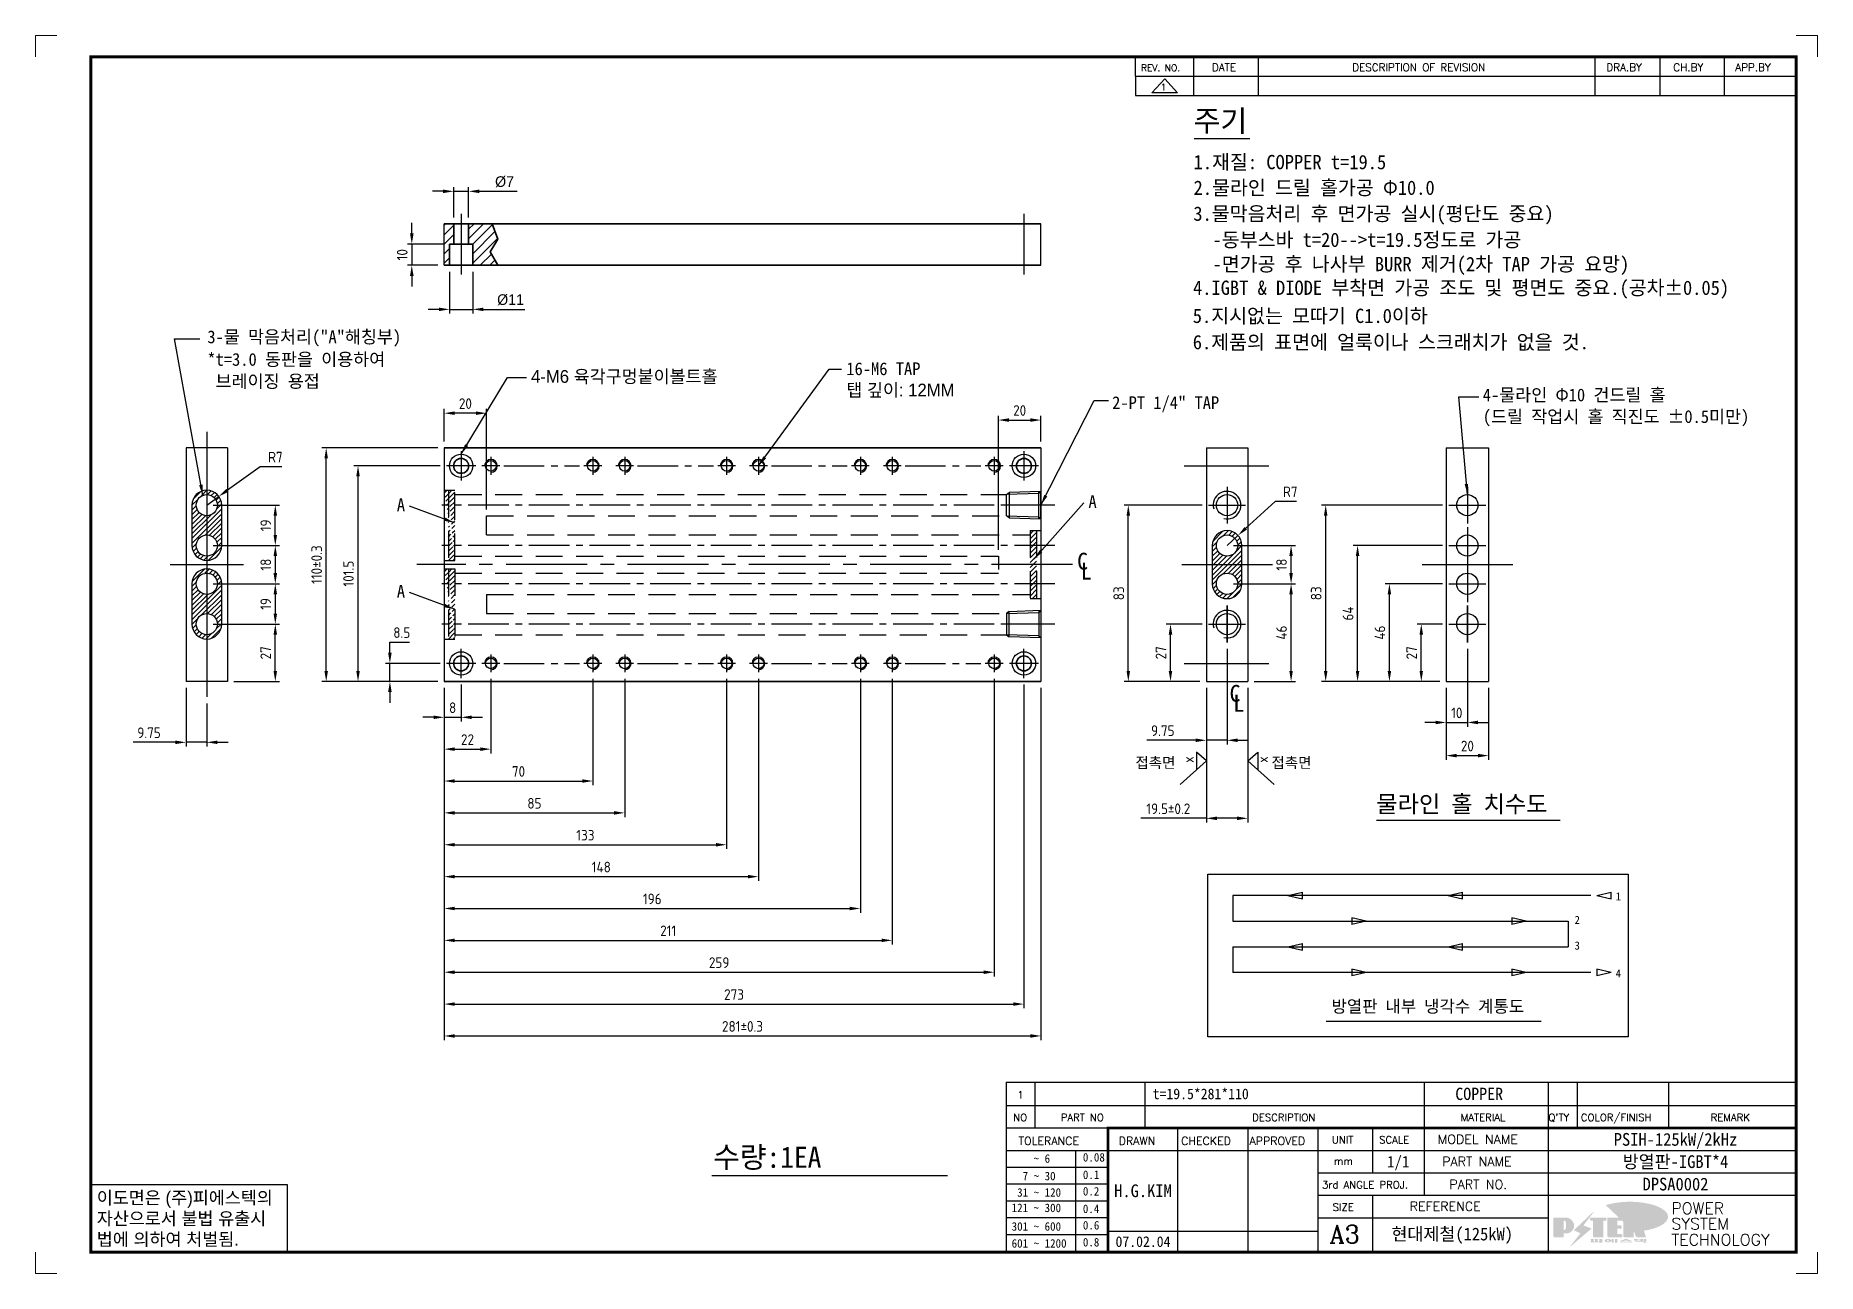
# Model space of a CAD drawing. Header units: millimetres. Extents: x 352 to 10586, y 0 to 3040.
# Drawn here: x 5466 to 6305, y 2121 to 2703 of the extents above; entities that cross this region are included whole.
import ezdxf
from ezdxf.enums import TextEntityAlignment as Align

# ---------------------------------------------------------------- set-up
doc = ezdxf.new("R2010")
doc.units = ezdxf.units.MM
for name, pattern in [('CENTER', [50.8, 31.75, -6.35, 6.35, -6.35]), ('CENTER2', [28.575, 19.05, -3.175, 3.175, -3.175]), ('HIDDENX2', [19.05, 12.7, -6.35])]:
    doc.linetypes.add(name, pattern=pattern)
for name, color, linetype in [('CENTER', 1, 'CENTER'), ('FORMAT-1', 7, 'Continuous'), ('line', 3, 'Continuous')]:
    doc.layers.add(name, color=color, linetype=linetype)
doc.layers.add('Text', color=2, linetype='Continuous', lineweight=30)
doc.styles.add('h1', font='')
doc.styles.add('HAN', font='')
doc.styles.add('RC', font='ROMANC.SHX')
doc.styles.add('ROMANT', font='romant')
doc.styles.add('RT', font='ROMANT.SHX', dxfattribs={"oblique": 15})
doc.styles.get("Standard").update_dxf_attribs({"font": 'ISOCP.SHX', "bigfont": 'WHGTXT.SHX'})
doc.styles.get('h1').set_extended_font_data('New Gulim')
doc.styles.get('HAN').set_extended_font_data('GulimChe')
doc.dimstyles.new('PSTEK-2', dxfattribs={"dimtxt": 5, "dimasz": 5, "dimexe": 2, "dimexo": 3, "dimgap": 2, "dimtad": 1, "dimtoh": 1, "dimrnd": 0.05, "dimdsep": 46, "dimtxsty": 'Standard', "dimcen": 0, "dimclrt": 3, "dimadec": 1, "dimazin": 2, "dimtfac": 1, "dimtmove": 0, "dimatfit": 3, "dimfxl": 0, "dimtolj": 1, "dimtzin": 0, "dimarcsym": 0})
pattern_1 = [(45, (-59881.9915, 3434.1163), (-1.122532015, 1.122532015), [])]
pattern_2 = [(45, (-59886.1942, 3434.1163), (-1.122532015, 1.122532015), [])]

msp = doc.modelspace()

# ---------------------------------------------------------------- texts
at = {"color": 3, "style": 'HAN'}
for s, height, p in [('주기', 10.08, (6011.162, 2658.135, 0.001)), ('1.재질: COPPER t=19.5', 6.72, (6011.162, 2640.419, 0.001)), ('2.물라인 드릴 홀가공 Φ10.0', 6.72, (6011.162, 2628.356, 0.001)), ('3.물막음처리 후 면가공 실시(평단도 중요)', 6.72, (6011.043, 2616.149, 0.001)), ('-동부스바 t=20-->t=19.5정도로 가공', 6.72, (6020.086, 2603.845, 0.001)), ('-면가공 후 나사부 BURR 제거(2차 TAP 가공 요망) ', 6.72, (6020.086, 2592.431, 0.001)), ('4.IGBT & DIODE 부착면 가공 조도 및 평면도 중요.(공차%%P0.05)', 6.72, (6010.89, 2581.272, 0.001)), ('5.지시없는 모따기 C1.0이하', 6.72, (6010.776, 2568.043, 0.001)), ('6.제품의 표면에 얼룩이나 스크래치가 없을 것.', 6.72, (6010.776, 2555.672, 0.001)), ('2-PT 1/4" TAP', 6, (5972.801, 2527.52, 0.001)), ('4-물라인 Φ10 건드릴 홀', 6, (6147.345, 2531.177, 6026.423)), ('(드릴 작업시 홀 직진도 %%P0.5미만)', 6, (6147.345, 2520.978, 6026.423)), ('물라인 홀 치수도', 8, (6097.204, 2337.622, 0.001)), ('1', 3.84, (6209.955, 2296.204, 0.001)), ('2', 3.84, (6190.574, 2285.153, 0.001)), ('3', 3.84, (6190.569, 2273.072, 0.001)), ('4', 3.84, (6209.899, 2259.962, 0.001)), ('방열판 내부 냉각수 계통도', 5.76, (6076.122, 2243.476, 0.001)), ('수량:1EA', 10, (5784.944, 2170.381, 0.001))]:
    msp.add_text(s, height=height, dxfattribs=at).set_placement(p)
at = {"color": 2, "style": 'HAN', "text_generation_flag": 2}
for p in [(5639.842, 2479.454, 0.001), (5639.842, 2438.771, 0.001)]:
    msp.add_text('A', height=6, dxfattribs=at).set_placement(p)
at = {"color": 2, "style": 'HAN'}
for s, height, p in [('A', 6, (5961.654, 2480.971, 0.001)), ('C', 8, (5956.315, 2451.897, 6026.423)), ('L', 8, (5958.097, 2447.22, 6026.423)), ('C', 8, (6028.083, 2389.702, 6026.423)), ('L', 8, (6029.865, 2385.025, 6026.423)), ('접촉면', 5, (5983.782, 2358.57, 6026.423)), ('접촉면', 5, (6047.86, 2358.57, 6026.423))]:
    msp.add_text(s, height=height, dxfattribs=at).set_placement(p)
at = {"color": 3, "text_generation_flag": 2}
msp.add_text('x', height=5, rotation=90, dxfattribs=at).set_placement((6011.194, 2364.032, 0.001))
at = {"color": 3}
msp.add_text('x', height=5, rotation=270, dxfattribs=at).set_placement((6042.654, 2364.032, 0.001))
at = {"color": 3, "char_height": 6, "attachment_point": 1, "style": 'HAN'}
for s, insert, width in [('{\\fGulim|b0|i0|c129|p49;4-M6 육각구멍붙이볼트홀}', (5699.187, 2545.876, 0.001), 99.82826), ('16-M6 TAP{\\fGulim|b0|i0|c129|p49;\\P탭 깊이: 12MM} ', (5847.637, 2549.482, 0.001), 84.2307)]:
    msp.add_mtext(s, dxfattribs=dict(at, insert=insert, width=width))
at = {"layer": 'Text', "style": 'HAN'}
for s, p in [('3-물 막음처리("A"해칭부)', (5546.751, 2558.519, 6026.423)), ('*t=3.0 동판을 이용하여', (5546.751, 2547.903, 6026.423)), (' 브레이징 용접', (5546.751, 2537.617, 6026.423))]:
    msp.add_text(s, height=6, dxfattribs=at).set_placement(p)

# ---------------------------------------------------------------- blocks, each defined once
blk = doc.blocks.new('t3')
for p, q in [((0, 15.88), (46.25, 15.88)), ((0, 15.88), (0, 0)), ((46.25, 15.88), (46.25, 0)), ((0, 0), (46.25, 0))]:
    blk.add_line(p, q)
at = {"color": 1, "style": 'h1'}
for s, p in [('이도면은 (주)피에스텍의', (1.4, 11.29)), ('자산으로서 불법 유출시', (1.4, 6.41)), ('법에 의하여 처벌됨.', (1.4, 1.52))]:
    blk.add_text(s, height=3, dxfattribs=at).set_placement(p)
blk = doc.blocks.new('new LOGO')
at = {"layer": 'line'}
h = blk.add_hatch(color=1, dxfattribs=at)
h.paths.add_polyline_path([(41.5, 16.4), (54.3, 16.4, 1), (54.3, 82.9), (0, 82.9), (0, -0.1), (41.5, -0.1)])
h.paths.add_polyline_path([(41.5, 27.9), (41.5, 71.9), (43.6, 71.9, -0.414214), (54.6, 60.9), (54.6, 38.9, -0.414214), (43.6, 27.9)], flags=16)
h.paths.add_polyline_path([(214.7, 71.9), (227.5, 71.9), (227.5, 82.9), (159.7, 82.9), (159.7, 71.9), (172.5, 71.9), (172.5, -0.1), (214.7, -0.1)])
h.paths.add_polyline_path([(276, 37.4), (294.8, 37.4), (294.8, 49.1), (276, 49.1), (276, 71.9), (294.8, 71.9), (294.8, 82.9), (234.5, 82.9), (234.5, -0.1), (297, -0.1), (297, 10.9), (276, 10.9)])
h.paths.add_polyline_path([(347.2, 35.2), (359.7, -0.1), (400.5, -0.1), (379.6, 66.8), (399.7, 82.9), (380.6, 82.9), (347.2, 61.6), (347.2, 82.9), (305.5, 82.9), (305.5, -0.1), (347.2, -0.1)])
h = blk.add_hatch(color=250, dxfattribs=at)
h.paths.add_polyline_path([(44.5, 69.4), (46.6, 69.4, -0.129793), (52, 68, 0.221832), (43.6, 71.9), (41.5, 71.9), (41.5, 27.9), (43.6, 27.9, 0.02048), (44.5, 28)], flags=17)
h.paths.add_polyline_path([(44.5, 13.9), (57.3, 13.9, 0.72362), (77.1, 73.9, -0.679777), (54.3, 16.4), (41.5, 16.4), (41.5, -0.1), (3, -0.1), (3, -2.6), (44.5, -2.6)])
h.paths.add_polyline_path([(117.9, 14.2), (71.5, -44.4), (77.1, -39.6), (120.8, 15.6), (92, 28.9), (173.3, 106), (177.5, 111.4), (89.1, 27.6)])
h.paths.add_polyline_path([(162.7, 71.9), (162.7, 69.4), (172.5, 69.4), (172.5, 71.9)], flags=17)
h.paths.add_polyline_path([(217.7, 69.4), (230.5, 69.4), (230.5, 80.4), (227.5, 80.4), (227.5, 71.9), (214.7, 71.9), (214.7, -0.1), (175.5, -0.1), (175.5, -2.6), (217.7, -2.6)])
h.paths.add_polyline_path([(297.8, 46.6), (294.8, 46.6), (294.8, 37.4), (276, 37.4), (276, 10.9), (279, 10.9), (279, 34.9), (297.8, 34.9)])
h.paths.add_polyline_path([(300, 8.4), (297, 8.4), (297, -0.1), (237.5, -0.1), (237.5, -2.6), (300, -2.6)])
h.paths.add_polyline_path([(297.8, 80.4), (294.8, 80.4), (294.8, 71.9), (276, 71.9), (276, 49.1), (279, 49.1), (279, 69.4), (297.8, 69.4)])
h.paths.add_polyline_path([(350.2, 80.4), (347.2, 80.4), (347.2, 61.6), (350.2, 63.5)])
h.paths.add_polyline_path([(350.2, 26.7), (347.2, 35.2), (347.2, -0.1), (308.5, -0.1), (308.5, -2.6), (350.2, -2.6)])
h.paths.add_polyline_path([(402.7, 80.4), (396.5, 80.4), (379.6, 66.8), (400.5, -0.1), (361.8, -0.1), (362.7, -2.6), (403.5, -2.6), (382.6, 64.3)])
blk.add_hatch(color=5, dxfattribs=at).paths.add_polyline_path([(166.3, 35), (131, 49), (180.4, 112.7), (92, 28.9), (120.8, 15.6), (74.4, -43)])
h = blk.add_hatch(color=253, dxfattribs=at)
edge = h.paths.add_edge_path()
edge.add_ellipse((333.9, 86.4), major_axis=(-165.9, 0), ratio=0.39426, start_angle=111.51268, end_angle=334.46902)
edge.add_ellipse((314.1, 81.2), major_axis=(-153.7, 0), ratio=0.40699, start_angle=121.30662, end_angle=327.74369, ccw=False)
edge.add_line((394, 27.8), (394.7, 25.6))
h = blk.add_hatch(color=250, dxfattribs=at)
edge = h.paths.add_edge_path()
edge.add_ellipse((237.8, -17.6), major_axis=(-14.3, 0), ratio=0.526336, start_angle=192.2456, end_angle=269.07481)
edge.add_line((238.1, -10.1), (237.6, -10.1))
edge.add_ellipse((237.8, -17.6), major_axis=(-14.3, 0), ratio=0.526336, start_angle=270.92519, end_angle=449.07481)
edge.add_line((237.6, -25.1), (238.1, -25.1))
edge.add_ellipse((237.8, -17.6), major_axis=(-14.3, 0), ratio=0.526336, start_angle=450.92519, end_angle=527.7544)
edge.add_line((251.7, -19.2), (254.1, -19.2))
edge.add_line((254.1, -19.2), (254.1, -27.1))
edge.add_line((254.1, -27.1), (263.1, -27.1))
edge.add_line((263.1, -27.1), (263.1, -10.1))
edge.add_line((263.1, -10.1), (254.1, -10.1))
edge.add_line((254.1, -10.1), (254.1, -16))
edge.add_line((254.1, -16), (251.7, -16))
h.paths.add_polyline_path([(241, -16.4), (241, -18.7, -1), (234.4, -18.7), (234.4, -16.4, -1)], flags=16)
h.paths.add_polyline_path([(278.2, -10.1), (268.1, -10.1), (268.1, -27.1), (278.2, -27.1)])
h.paths.add_polyline_path([(310.3, -10.1), (310.3, -11.1, -0.157169), (289.3, -17.5), (294, -19.9, 0.128407), (316.3, -15.9, 0.128407), (338.6, -19.9), (343.3, -17.5, -0.157169), (322.2, -11.1), (322.2, -10.1)])
h.paths.add_polyline_path([(342.1, -25.1), (342.1, -22.3), (290.4, -22.3), (290.4, -25.1)])
h.paths.add_polyline_path([(352, -10.1), (352, -16.2, 0.414214), (354, -18.2), (378.7, -18.2), (378.7, -19.6), (390.2, -19.6), (390.2, -10.1), (378.7, -10.1), (378.7, -13.6), (374.7, -13.6), (374.7, -15.1), (378.7, -15.1), (378.7, -16.2), (364.7, -16.2), (364.7, -15.1), (371.2, -15.1), (371.2, -13.6), (364.7, -13.6), (364.7, -12.6), (374.7, -12.6), (374.7, -10.1)])
h.paths.add_polyline_path([(393.8, -10.1), (393.8, -19.6), (405, -19.6), (405, -10.1)])
h.paths.add_polyline_path([(405, -27.1), (405, -20.9), (356.8, -20.9), (356.8, -23), (391.8, -23), (391.8, -27.1)])
h.paths.add_polyline_path([(200.4, -10.1), (200.4, -22.3), (193.2, -22.3), (193.2, -12.6), (196.6, -12.6), (196.6, -10.1), (161, -10.1), (161, -12.6), (164.5, -12.6), (164.5, -22.3), (161, -22.3), (161, -25.1), (200.4, -25.1), (200.4, -27.1), (213.9, -27.1), (213.9, -10.1)])
h.paths.add_polyline_path([(182, -12.6), (175.6, -12.6), (175.6, -22.3), (182, -22.3)], flags=17)
blk = doc.blocks.new('format-3')
at = {"color": 3, "lineweight": 9}
for p, q in [((0, 286.3), (0, 291.3)), ((5, 291.3), (0, 291.3)), ((414.5, 291.3), (419.5, 291.3)), ((419.5, 286.3), (419.5, 291.3)), ((0, 5), (0, 0)), ((419.5, 5), (419.5, 0)), ((5, 0), (0, 0)), ((414.5, 0), (419.5, 0))]:
    blk.add_line(p, q, dxfattribs=at)
at = {"color": 180}
for p, q in [((258.97, 281.75), (258.97, 286.3)), ((272.71, 281.75), (272.71, 286.3)), ((287.94, 281.75), (287.94, 286.3)), ((367.22, 281.75), (367.22, 286.3)), ((382.45, 281.75), (382.45, 286.3)), ((397.61, 281.75), (397.61, 286.3)), ((258.97, 281.75), (414.5, 281.75)), ((228.5, 39.49), (228.5, 5)), ((228.5, 39.49), (414.5, 39.49)), ((235.29, 39.49), (235.29, 34.21)), ((261.24, 34.21), (261.24, 39.49)), ((326.9, 39.49), (326.9, 34.21)), ((356.11, 39.49), (356.11, 34.21)), ((362.93, 39.49), (362.93, 34.21)), ((384.48, 39.49), (384.48, 34.21)), ((228.5, 34.21), (252.48, 34.21)), ((268.96, 5), (268.96, 34.21)), ((285.45, 5), (285.45, 34.21)), ((301.94, 5), (301.94, 34.21)), ((314.72, 34.21), (314.72, 23.65)), ((326.9, 34.21), (326.9, 18.37)), ((356.11, 34.21), (356.11, 5)), ((228.5, 28.93), (252.48, 28.93)), ((244.89, 5.23), (244.89, 28.93)), ((252.48, 28.93), (414.5, 28.93)), ((228.5, 24.98), (252.48, 24.98)), ((228.5, 21.03), (252.48, 21.03)), ((301.94, 23.65), (414.5, 23.65)), ((228.5, 17.08), (252.48, 17.08)), ((301.94, 18.37), (414.5, 18.37)), ((314.72, 18.37), (314.72, 5)), ((228.5, 13.13), (252.48, 13.13)), ((301.94, 13.09), (356.11, 13.09)), ((228.5, 9.18), (252.48, 9.18)), ((252.48, 9.95), (301.94, 9.95))]:
    blk.add_line(p, q, dxfattribs=at)
at = {"const_width": 0.7}
blk.add_lwpolyline([(252.48, 5), (252.48, 34.21), (414.5, 34.21)], dxfattribs=at)
at = {"layer": 'FORMAT-1', "const_width": 0.7}
blk.add_lwpolyline([(13, 5), (13, 286.3), (414.5, 286.3), (414.5, 5)], close=True, dxfattribs=at)
blk.add_blockref('t3', (13, 5))
at = {"xscale": 0.05400000000000027, "yscale": 0.05400000000000027, "zscale": 0.05400000000000027}
blk.add_blockref('new LOGO', (357.35, 8.65), dxfattribs=at)
at = {"color": 2}
for s, height, style, p in [('REV. NO.', 1.56, 'RC', (260.23, 282.95)), ('DATE', 1.788, 'RC', (276.95, 282.94)), ('DESCRIPTION OF REVISION', 1.7875, 'RC', (309.98, 282.94)), ('DRA.BY', 1.788, 'RC', (369.83, 282.94)), ('CH.BY', 1.788, 'RC', (385.59, 282.94)), ('APP.BY', 1.788, 'RC', (400.18, 282.94)), ('COLOR/FINISH', 1.7424, 'RC', (363.8, 35.83)), ('NO', 1.742, 'RC', (230.16, 35.83)), ('PART NO', 1.742, 'RC', (241.36, 35.83)), ('DESCRIPTION', 1.7424, 'RC', (286.43, 35.83)), ('MATERIAL', 1.742, 'RC', (335.52, 35.83)), ("Q'TY", 1.742, 'RC', (356.17, 35.83)), ('REMARK', 1.742, 'RC', (394.37, 35.83)), (' TOLERANCE', 1.9, 'RC', (230.11, 30.22)), ('DRAWN', 1.9, 'RC', (255, 30.22)), ('CHECKED', 1.9, 'RC', (269.71, 30.22)), ('APPROVED', 1.9, 'RC', (285.8, 30.22)), ('UNIT', 1.742, 'RC', (305.19, 30.55)), ('SCALE', 1.742, 'RC', (316.32, 30.55)), ('MODEL NAME', 2.178, 'RC', (330.12, 30.46)), ('    ~ 6', 2, 'HAN', (229.8, 26.03)), ('0.08', 2, 'HAN', (246.57, 26.31)), ('mm', 1.742, 'RC', (305.67, 25.56)), ('PART NAME', 2.178, 'RC', (331.17, 25.24)), ('  7 ~ 30', 2, 'HAN', (229.8, 21.91)), ('0.1', 2, 'HAN', (246.57, 22.2)), ('3rd ANGLE PROJ.', 1.7424, 'RC', (302.87, 19.97)), ('PART NO.', 2.178, 'RC', (332.84, 19.85)), (' 31 ~ 120', 2, 'HAN', (229.8, 18.04)), ('0.2', 2, 'HAN', (246.57, 18.32)), ('REFERENCE', 2.178, 'RC', (323.52, 14.69)), ('121 ~ 300', 2, 'HAN', (229.8, 14.42)), ('0.4', 2, 'HAN', (246.57, 14.2)), ('SIZE', 1.742, 'RC', (305.39, 14.71)), ('301 ~ 600', 2, 'HAN', (229.8, 10.04)), ('0.6', 2, 'HAN', (246.57, 10.32)), ('601 ~ 1200', 2, 'HAN', (229.8, 6.05)), ('0.8', 2, 'HAN', (246.57, 6.33))]:
    blk.add_text(s, height=height, dxfattribs=dict(at, style=style)).set_placement(p)
at = {"style": 'ROMANT'}
for s, p in [('POWER', (385.15, 13.96)), ('SYSTEM', (385.15, 10.31)), ('TECHNOLOGY', (385.15, 6.56))]:
    blk.add_text(s, height=2.7, dxfattribs=at).set_placement(p)
at = {"color": 2, "lineweight": 25, "style": 'RC'}
blk.add_text('A3', height=4.182, dxfattribs=at).set_placement((304.61, 7.14))
at = {"style": 'HAN'}
for tag, height, p in [('MODEL-NAME', 3, (386.1, 31.53)), ('SCALE', 2.7, (320.81, 26.29)), ('PART-NAME', 3, (386.1, 26.29)), ('CH-BY', 3, (277.21, 19.44)), ('PART-NO', 3, (386.1, 21.01)), ('DRA-BY', 3, (260.72, 19.44)), ('APP-BY', 3, (293.7, 19.44)), ('DRA-DATE', 2.5, (260.72, 7.47)), ('CH-DATE', 2.5, (277.21, 7.47)), ('APP-DATE', 2.5, (293.7, 7.47)), ('관련업체', 3, (333.52, 9.26))]:
    blk.add_attdef(tag, text='', height=height, dxfattribs=at).set_placement(p, align=Align.MIDDLE_CENTER)
blk = doc.blocks.new('no3')
at = {"color": 180}
for p, q in [((0, 5.5), (0, 0)), ((0, 5.5), (186, 5.5)), ((6.79, 5.5), (6.79, 0)), ((32.74, 0.11), (32.74, 5.5)), ((98.4, 5.5), (98.4, 0)), ((127.61, 5.5), (127.61, 0)), ((134.43, 5.5), (134.43, 0)), ((155.98, 5.5), (155.98, 0))]:
    blk.add_line(p, q, dxfattribs=at)
at = {"color": 2, "style": 'HAN'}
for tag, p in [('PART-NO', (19.76, 2.75)), ('MATERIAL', (111.38, 2.75)), ("Q'TY", (131.02, 2.75)), ('COLOR/FINISH', (145.2, 2.75)), ('REMARK', (170.76, 2.75))]:
    blk.add_attdef(tag, text='', height=2.9, dxfattribs=at).set_placement(p, align=Align.MIDDLE_CENTER)
blk.add_attdef('DESCRIPTION', text='', height=2.9, dxfattribs=at).set_placement((34.51, 2.75), align=Align.MIDDLE_LEFT)
at = {"color": 2, "style": 'RT', "oblique": 15}
blk.add_attdef('NO', text='', height=1.74, dxfattribs=at).set_placement((3.38, 2.51), align=Align.MIDDLE_CENTER)
blk = doc.blocks.new('re3')
at = {"color": 180}
for p, q in [((0, 0), (0, -4.55)), ((6.87, -0.64), (3.86, -3.91)), ((9.88, -3.91), (3.86, -3.91)), ((6.87, -0.64), (9.88, -3.91)), ((13.74, -4.55), (13.74, 0)), ((28.97, -4.55), (28.97, 0)), ((108.25, -4.55), (108.25, 0)), ((123.49, -4.55), (123.49, 0)), ((138.64, -4.55), (138.64, 0)), ((0, -4.55), (155.53, -4.55))]:
    blk.add_line(p, q, dxfattribs=at)
at = {"color": 2, "style": 'RC', "oblique": 15}
blk.add_attdef('REV.NO', text='', height=1.56, dxfattribs=at).set_placement((6.59, -2.56), align=Align.MIDDLE_CENTER)
blk.add_attdef('-1', text='', height=1.56, dxfattribs=at).set_placement((9.37, -1.66), align=Align.MIDDLE_LEFT)
at = {"color": 2, "style": 'HAN'}
for tag, p in [('REV.-DATE', (21.36, -2.28)), ('DRA.BY', (115.87, -2.28)), ('CH.BY', (131.07, -2.28)), ('APP.BY', (147.09, -2.28))]:
    blk.add_attdef(tag, text='', height=2.5, dxfattribs=at).set_placement(p, align=Align.MIDDLE_CENTER)
blk.add_attdef('DESCRIPTION-OF-REVISION', text='', height=2.5, dxfattribs=at).set_placement((31.61, -2.28), align=Align.MIDDLE_LEFT)
blk = doc.blocks.new('*D664')
at = {"color": 0, "lineweight": -2}
for p, q in [((5657.77, 2630.01), (5652.77, 2630.01)), ((5662.77, 2617.68), (5662.77, 2632.01)), ((5662.77, 2630.01), (5669.77, 2630.01)), ((5669.77, 2617.68), (5669.77, 2632.01)), ((5674.77, 2630.01), (5692.63, 2630.01))]:
    blk.add_line(p, q, dxfattribs=at)
at = {"color": 0}
for points in [[(5657.77, 2630.84), (5657.77, 2629.17), (5662.77, 2630.01)], [(5674.77, 2630.84), (5674.77, 2629.17), (5669.77, 2630.01)]]:
    blk.add_solid(points, dxfattribs=at)
at = {"layer": 'Defpoints', "color": 0}
for p in [(5669.77, 2630.01), (5662.77, 2614.68), (5669.77, 2614.68)]:
    blk.add_point(p, dxfattribs=at)
at = {"color": 3, "insert": (5686.7, 2634.51), "char_height": 5, "attachment_point": 5}
blk.add_mtext('\\A1;{\\f??|b0|i0|c0|p49;%%C7}', dxfattribs=at)
blk = doc.blocks.new('*D665')
at = {"color": 0, "lineweight": -2}
for p, q in [((5643.02, 2610.18), (5643.02, 2615.18)), ((5657.77, 2605.18), (5641.02, 2605.18)), ((5643.02, 2605.18), (5643.02, 2595.18)), ((5655.26, 2595.18), (5641.02, 2595.18)), ((5643.02, 2590.18), (5643.02, 2585.18))]:
    blk.add_line(p, q, dxfattribs=at)
at = {"color": 0}
for points in [[(5642.19, 2610.18), (5643.86, 2610.18), (5643.02, 2605.18)], [(5642.19, 2590.18), (5643.86, 2590.18), (5643.02, 2595.18)]]:
    blk.add_solid(points, dxfattribs=at)
at = {"layer": 'Defpoints', "color": 0}
for p in [(5660.77, 2605.18), (5643.02, 2595.18), (5658.26, 2595.18)]:
    blk.add_point(p, dxfattribs=at)
at = {"color": 3, "insert": (5638.52, 2600.18), "char_height": 5, "attachment_point": 5, "rotation": 90}
blk.add_mtext('\\A1;10', dxfattribs=at)
blk = doc.blocks.new('*D537')
at = {"color": 0, "lineweight": -2}
for p, q in [((5660.77, 2592.18), (5660.77, 2572.45)), ((5671.77, 2592.18), (5671.77, 2572.45)), ((5655.77, 2574.45), (5650.77, 2574.45)), ((5660.77, 2574.45), (5671.77, 2574.45)), ((5676.77, 2574.45), (5696.3, 2574.45))]:
    blk.add_line(p, q, dxfattribs=at)
at = {"color": 0}
for points in [[(5655.77, 2575.28), (5655.77, 2573.61), (5660.77, 2574.45)], [(5676.77, 2575.28), (5676.77, 2573.61), (5671.77, 2574.45)]]:
    blk.add_solid(points, dxfattribs=at)
at = {"layer": 'Defpoints', "color": 0}
for p in [(5660.77, 2595.18), (5671.77, 2595.18), (5671.77, 2574.45)]:
    blk.add_point(p, dxfattribs=at)
at = {"color": 3, "insert": (5689.53, 2578.95), "char_height": 5, "attachment_point": 5}
blk.add_mtext('\\A1;{\\f??|b0|i0|c0|p49;%%C11}', dxfattribs=at)
blk = doc.blocks.new('345HB45B656')
at = {"color": 1, "linetype": 'CENTER', "ltscale": 3}
blk.add_line((10374.84, 3600.27), (10353.37, 3600.27), dxfattribs=at)
for p, q in [((10356.66, 3606.27), (10355.44, 3605.24)), ((10355.44, 3605.24), (10355.44, 3595.27)), ((10356.66, 3606.27), (10371.66, 3606.77)), ((10356.66, 3594.27), (10356.66, 3606.27)), ((10370.66, 3606.71), (10370.66, 3593.84)), ((10371.66, 3606.77), (10371.66, 3593.77)), ((10355.44, 3595.27), (10356.66, 3594.27)), ((10371.66, 3593.77), (10356.66, 3594.27))]:
    blk.add_line(p, q)
at = {"color": 3}
for p, q in [((10355.44, 3605.24), (10370.66, 3605.71)), ((10371.66, 3606.77), (10370.66, 3605.71)), ((10370.66, 3594.84), (10355.44, 3595.31)), ((10370.66, 3594.84), (10371.66, 3593.77))]:
    blk.add_line(p, q, dxfattribs=at)
blk = doc.blocks.new('*D617')
at = {"color": 0, "lineweight": -2}
for p, q in [((6017.17, 2396.29), (6017.17, 2332.88)), ((6036.67, 2396.29), (6036.67, 2332.88)), ((6017.17, 2334.88), (5986.36, 2334.88)), ((6031.67, 2334.88), (6022.17, 2334.88))]:
    blk.add_line(p, q, dxfattribs=at)
at = {"color": 0}
for points in [[(6022.17, 2335.72), (6022.17, 2334.05), (6017.17, 2334.88)], [(6031.67, 2335.72), (6031.67, 2334.05), (6036.67, 2334.88)]]:
    blk.add_solid(points, dxfattribs=at)
at = {"layer": 'Defpoints', "color": 0}
for p in [(6017.17, 2399.29), (6036.67, 2399.29), (6017.17, 2334.88)]:
    blk.add_point(p, dxfattribs=at)
at = {"color": 3, "insert": (5999.26, 2339.38), "char_height": 5, "attachment_point": 5}
blk.add_mtext('\\A1;19.5±0.2', dxfattribs=at)
blk = doc.blocks.new('*D618')
at = {"color": 0, "lineweight": -2}
for p, q in [((6026.92, 2414.59), (6026.92, 2369.62)), ((6017.17, 2396.29), (6017.17, 2369.62)), ((6012.17, 2371.62), (5989.22, 2371.62)), ((6026.92, 2371.62), (6017.17, 2371.62)), ((6031.92, 2371.62), (6036.92, 2371.62))]:
    blk.add_line(p, q, dxfattribs=at)
at = {"color": 0}
for points in [[(6012.17, 2372.45), (6012.17, 2370.78), (6017.17, 2371.62)], [(6031.92, 2372.45), (6031.92, 2370.78), (6026.92, 2371.62)]]:
    blk.add_solid(points, dxfattribs=at)
at = {"layer": 'Defpoints', "color": 0}
for p in [(6026.92, 2417.59), (6017.17, 2399.29), (6017.17, 2371.62)]:
    blk.add_point(p, dxfattribs=at)
at = {"color": 3, "insert": (5996.67, 2376.12), "char_height": 5, "attachment_point": 5}
blk.add_mtext('\\A1;9.75', dxfattribs=at)
blk = doc.blocks.new('*D504')
at = {"color": 0, "lineweight": -2}
for p, q in [((5658.26, 2396.29), (5658.26, 2380.44)), ((5666.26, 2397.92), (5666.26, 2380.44)), ((5653.26, 2382.44), (5648.26, 2382.44)), ((5658.26, 2382.44), (5666.26, 2382.44)), ((5671.26, 2382.44), (5676.26, 2382.44))]:
    blk.add_line(p, q, dxfattribs=at)
at = {"color": 0}
for points in [[(5653.26, 2383.27), (5653.26, 2381.6), (5658.26, 2382.44)], [(5671.26, 2383.27), (5671.26, 2381.6), (5666.26, 2382.44)]]:
    blk.add_solid(points, dxfattribs=at)
at = {"layer": 'Defpoints', "color": 0}
for p in [(5666.26, 2400.92), (5658.26, 2399.29), (5666.26, 2382.44)]:
    blk.add_point(p, dxfattribs=at)
at = {"color": 3, "insert": (5662.26, 2386.94), "char_height": 5, "attachment_point": 5}
blk.add_mtext('\\A1;8', dxfattribs=at)
blk = doc.blocks.new('*D505')
at = {"color": 0, "lineweight": -2}
for p, q in [((5680.26, 2400.6), (5680.26, 2365.44)), ((5658.26, 2396.29), (5658.26, 2365.44)), ((5663.26, 2367.44), (5675.26, 2367.44))]:
    blk.add_line(p, q, dxfattribs=at)
at = {"color": 0}
for points in [[(5663.26, 2368.27), (5663.26, 2366.6), (5658.26, 2367.44)], [(5675.26, 2368.27), (5675.26, 2366.6), (5680.26, 2367.44)]]:
    blk.add_solid(points, dxfattribs=at)
at = {"layer": 'Defpoints', "color": 0}
for p in [(5680.26, 2403.6), (5658.26, 2399.29), (5680.26, 2367.44)]:
    blk.add_point(p, dxfattribs=at)
at = {"color": 3, "insert": (5669.26, 2371.94), "char_height": 5, "attachment_point": 5}
blk.add_mtext('\\A1;22', dxfattribs=at)
blk = doc.blocks.new('*D506')
at = {"color": 0, "lineweight": -2}
for p, q in [((5728.26, 2400.6), (5728.26, 2350.44)), ((5658.26, 2396.29), (5658.26, 2350.44)), ((5663.26, 2352.44), (5723.26, 2352.44))]:
    blk.add_line(p, q, dxfattribs=at)
at = {"color": 0}
for points in [[(5663.26, 2353.27), (5663.26, 2351.6), (5658.26, 2352.44)], [(5723.26, 2353.27), (5723.26, 2351.6), (5728.26, 2352.44)]]:
    blk.add_solid(points, dxfattribs=at)
at = {"layer": 'Defpoints', "color": 0}
for p in [(5728.26, 2403.6), (5658.26, 2399.29), (5728.26, 2352.44)]:
    blk.add_point(p, dxfattribs=at)
at = {"color": 3, "insert": (5693.26, 2356.94), "char_height": 5, "attachment_point": 5}
blk.add_mtext('\\A1;70', dxfattribs=at)
blk = doc.blocks.new('*D507')
at = {"color": 0, "lineweight": -2}
for p, q in [((5743.26, 2400.6), (5743.26, 2335.44)), ((5658.26, 2396.29), (5658.26, 2335.44)), ((5663.26, 2337.44), (5738.26, 2337.44))]:
    blk.add_line(p, q, dxfattribs=at)
at = {"color": 0}
for points in [[(5663.26, 2338.27), (5663.26, 2336.6), (5658.26, 2337.44)], [(5738.26, 2338.27), (5738.26, 2336.6), (5743.26, 2337.44)]]:
    blk.add_solid(points, dxfattribs=at)
at = {"layer": 'Defpoints', "color": 0}
for p in [(5743.26, 2403.6), (5658.26, 2399.29), (5743.26, 2337.44)]:
    blk.add_point(p, dxfattribs=at)
at = {"color": 3, "insert": (5700.76, 2341.94), "char_height": 5, "attachment_point": 5}
blk.add_mtext('\\A1;85', dxfattribs=at)
blk = doc.blocks.new('*D508')
at = {"color": 0, "lineweight": -2}
for p, q in [((5791.26, 2400.6), (5791.26, 2320.44)), ((5658.26, 2396.29), (5658.26, 2320.44)), ((5663.26, 2322.44), (5786.26, 2322.44))]:
    blk.add_line(p, q, dxfattribs=at)
at = {"color": 0}
for points in [[(5663.26, 2323.27), (5663.26, 2321.6), (5658.26, 2322.44)], [(5786.26, 2323.27), (5786.26, 2321.6), (5791.26, 2322.44)]]:
    blk.add_solid(points, dxfattribs=at)
at = {"layer": 'Defpoints', "color": 0}
for p in [(5791.26, 2403.6), (5658.26, 2399.29), (5791.26, 2322.44)]:
    blk.add_point(p, dxfattribs=at)
at = {"color": 3, "insert": (5724.76, 2326.94), "char_height": 5, "attachment_point": 5}
blk.add_mtext('\\A1;133', dxfattribs=at)
blk = doc.blocks.new('*D509')
at = {"color": 0, "lineweight": -2}
for p, q in [((5806.26, 2400.6), (5806.26, 2305.44)), ((5658.26, 2396.29), (5658.26, 2305.44)), ((5663.26, 2307.44), (5801.26, 2307.44))]:
    blk.add_line(p, q, dxfattribs=at)
at = {"color": 0}
for points in [[(5663.26, 2308.27), (5663.26, 2306.6), (5658.26, 2307.44)], [(5801.26, 2308.27), (5801.26, 2306.6), (5806.26, 2307.44)]]:
    blk.add_solid(points, dxfattribs=at)
at = {"layer": 'Defpoints', "color": 0}
for p in [(5806.26, 2403.6), (5658.26, 2399.29), (5806.26, 2307.44)]:
    blk.add_point(p, dxfattribs=at)
at = {"color": 3, "insert": (5732.26, 2311.94), "char_height": 5, "attachment_point": 5}
blk.add_mtext('\\A1;148', dxfattribs=at)
blk = doc.blocks.new('*D510')
at = {"color": 0, "lineweight": -2}
for p, q in [((5854.26, 2400.6), (5854.26, 2290.44)), ((5658.26, 2396.29), (5658.26, 2290.44)), ((5663.26, 2292.44), (5849.26, 2292.44))]:
    blk.add_line(p, q, dxfattribs=at)
at = {"color": 0}
for points in [[(5663.26, 2293.27), (5663.26, 2291.6), (5658.26, 2292.44)], [(5849.26, 2293.27), (5849.26, 2291.6), (5854.26, 2292.44)]]:
    blk.add_solid(points, dxfattribs=at)
at = {"layer": 'Defpoints', "color": 0}
for p in [(5854.26, 2403.6), (5658.26, 2399.29), (5854.26, 2292.44)]:
    blk.add_point(p, dxfattribs=at)
at = {"color": 3, "insert": (5756.26, 2296.94), "char_height": 5, "attachment_point": 5}
blk.add_mtext('\\A1;196', dxfattribs=at)
blk = doc.blocks.new('*D511')
at = {"color": 0, "lineweight": -2}
for p, q in [((5869.26, 2400.6), (5869.26, 2275.44)), ((5658.26, 2396.29), (5658.26, 2275.44)), ((5663.26, 2277.44), (5864.26, 2277.44))]:
    blk.add_line(p, q, dxfattribs=at)
at = {"color": 0}
for points in [[(5663.26, 2278.27), (5663.26, 2276.6), (5658.26, 2277.44)], [(5864.26, 2278.27), (5864.26, 2276.6), (5869.26, 2277.44)]]:
    blk.add_solid(points, dxfattribs=at)
at = {"layer": 'Defpoints', "color": 0}
for p in [(5869.26, 2403.6), (5658.26, 2399.29), (5869.26, 2277.44)]:
    blk.add_point(p, dxfattribs=at)
at = {"color": 3, "insert": (5763.76, 2281.94), "char_height": 5, "attachment_point": 5}
blk.add_mtext('\\A1;211', dxfattribs=at)
blk = doc.blocks.new('*D512')
at = {"color": 0, "lineweight": -2}
for p, q in [((5917.26, 2400.6), (5917.26, 2260.44)), ((5658.26, 2396.29), (5658.26, 2260.44)), ((5663.26, 2262.44), (5912.26, 2262.44))]:
    blk.add_line(p, q, dxfattribs=at)
at = {"color": 0}
for points in [[(5663.26, 2263.27), (5663.26, 2261.6), (5658.26, 2262.44)], [(5912.26, 2263.27), (5912.26, 2261.6), (5917.26, 2262.44)]]:
    blk.add_solid(points, dxfattribs=at)
at = {"layer": 'Defpoints', "color": 0}
for p in [(5917.26, 2403.6), (5658.26, 2399.29), (5917.26, 2262.44)]:
    blk.add_point(p, dxfattribs=at)
at = {"color": 3, "insert": (5787.76, 2266.94), "char_height": 5, "attachment_point": 5}
blk.add_mtext('\\A1;259', dxfattribs=at)
blk = doc.blocks.new('*D513')
at = {"color": 0, "lineweight": -2}
for p, q in [((5658.26, 2396.29), (5658.26, 2245.44)), ((5931.26, 2397.92), (5931.26, 2245.44)), ((5663.26, 2247.44), (5926.26, 2247.44))]:
    blk.add_line(p, q, dxfattribs=at)
at = {"color": 0}
for points in [[(5663.26, 2248.27), (5663.26, 2246.6), (5658.26, 2247.44)], [(5926.26, 2248.27), (5926.26, 2246.6), (5931.26, 2247.44)]]:
    blk.add_solid(points, dxfattribs=at)
at = {"layer": 'Defpoints', "color": 0}
for p in [(5931.26, 2400.92), (5658.26, 2399.29), (5931.26, 2247.44)]:
    blk.add_point(p, dxfattribs=at)
at = {"color": 3, "insert": (5794.76, 2251.94), "char_height": 5, "attachment_point": 5}
blk.add_mtext('\\A1;273', dxfattribs=at)
blk = doc.blocks.new('*D514')
at = {"color": 0, "lineweight": -2}
for p, q in [((5658.26, 2396.29), (5658.26, 2230.44)), ((5939.26, 2396.29), (5939.26, 2230.44)), ((5663.26, 2232.44), (5934.26, 2232.44))]:
    blk.add_line(p, q, dxfattribs=at)
at = {"color": 0}
for points in [[(5663.26, 2233.27), (5663.26, 2231.6), (5658.26, 2232.44)], [(5934.26, 2233.27), (5934.26, 2231.6), (5939.26, 2232.44)]]:
    blk.add_solid(points, dxfattribs=at)
at = {"layer": 'Defpoints', "color": 0}
for p in [(5658.26, 2399.29), (5939.26, 2399.29), (5939.26, 2232.44)]:
    blk.add_point(p, dxfattribs=at)
at = {"color": 3, "insert": (5798.76, 2236.94), "char_height": 5, "attachment_point": 5}
blk.add_mtext('\\A1;281±0.3', dxfattribs=at)
blk = doc.blocks.new('*D515')
at = {"color": 0, "lineweight": -2}
for p, q in [((5632.71, 2412.79), (5632.71, 2417.79)), ((5632.71, 2417.79), (5641.92, 2417.79)), ((5656.4, 2407.79), (5630.71, 2407.79)), ((5632.71, 2399.29), (5632.71, 2407.79)), ((5655.26, 2399.29), (5630.71, 2399.29)), ((5632.71, 2394.29), (5632.71, 2389.29))]:
    blk.add_line(p, q, dxfattribs=at)
at = {"color": 0}
for points in [[(5631.87, 2412.79), (5633.54, 2412.79), (5632.71, 2407.79)], [(5631.87, 2394.29), (5633.54, 2394.29), (5632.71, 2399.29)]]:
    blk.add_solid(points, dxfattribs=at)
at = {"layer": 'Defpoints', "color": 0}
for p in [(5632.71, 2407.79), (5659.4, 2407.79), (5658.26, 2399.29)]:
    blk.add_point(p, dxfattribs=at)
at = {"color": 3, "insert": (5638.31, 2422.29), "char_height": 5, "attachment_point": 5}
blk.add_mtext('\\A1;8.5', dxfattribs=at)
blk = doc.blocks.new('*D516')
at = {"color": 0, "lineweight": -2}
for p, q in [((5656.4, 2500.79), (5615.71, 2500.79)), ((5617.71, 2404.29), (5617.71, 2495.79)), ((5655.26, 2399.29), (5615.71, 2399.29))]:
    blk.add_line(p, q, dxfattribs=at)
at = {"color": 0}
for points in [[(5616.87, 2495.79), (5618.54, 2495.79), (5617.71, 2500.79)], [(5616.87, 2404.29), (5618.54, 2404.29), (5617.71, 2399.29)]]:
    blk.add_solid(points, dxfattribs=at)
at = {"layer": 'Defpoints', "color": 0}
for p in [(5617.71, 2500.79), (5659.4, 2500.79), (5658.26, 2399.29)]:
    blk.add_point(p, dxfattribs=at)
at = {"color": 3, "insert": (5613.21, 2450.04), "char_height": 5, "attachment_point": 5, "rotation": 90}
blk.add_mtext('\\A1;101.5', dxfattribs=at)
blk = doc.blocks.new('*D517')
at = {"color": 0, "lineweight": -2}
for p, q in [((5655.26, 2509.29), (5600.71, 2509.29)), ((5602.71, 2404.29), (5602.71, 2504.29)), ((5655.26, 2399.29), (5600.71, 2399.29))]:
    blk.add_line(p, q, dxfattribs=at)
at = {"color": 0}
for points in [[(5601.87, 2504.29), (5603.54, 2504.29), (5602.71, 2509.29)], [(5601.87, 2404.29), (5603.54, 2404.29), (5602.71, 2399.29)]]:
    blk.add_solid(points, dxfattribs=at)
at = {"layer": 'Defpoints', "color": 0}
for p in [(5602.71, 2509.29), (5658.26, 2509.29), (5658.26, 2399.29)]:
    blk.add_point(p, dxfattribs=at)
at = {"color": 3, "insert": (5598.21, 2454.29), "char_height": 5, "attachment_point": 5, "rotation": 90}
blk.add_mtext('\\A1;110±0.3', dxfattribs=at)
blk = doc.blocks.new('*D518')
at = {"color": 0, "lineweight": -2}
for p, q in [((5549.49, 2482.29), (5580.75, 2482.29)), ((5578.75, 2468.29), (5578.75, 2477.29)), ((5549.49, 2463.29), (5580.75, 2463.29))]:
    blk.add_line(p, q, dxfattribs=at)
at = {"color": 0}
for points in [[(5577.92, 2477.29), (5579.59, 2477.29), (5578.75, 2482.29)], [(5577.92, 2468.29), (5579.59, 2468.29), (5578.75, 2463.29)]]:
    blk.add_solid(points, dxfattribs=at)
at = {"layer": 'Defpoints', "color": 0}
for p in [(5546.49, 2482.29), (5578.75, 2482.29), (5546.49, 2463.29)]:
    blk.add_point(p, dxfattribs=at)
at = {"color": 3, "insert": (5574.25, 2472.79), "char_height": 5, "attachment_point": 5, "rotation": 90}
blk.add_mtext('\\A1;19', dxfattribs=at)
blk = doc.blocks.new('*D519')
at = {"color": 0, "lineweight": -2}
for p, q in [((5549.49, 2445.29), (5580.75, 2445.29)), ((5578.75, 2440.29), (5578.75, 2431.29)), ((5549.49, 2426.29), (5580.75, 2426.29))]:
    blk.add_line(p, q, dxfattribs=at)
at = {"color": 0}
for points in [[(5577.92, 2440.29), (5579.59, 2440.29), (5578.75, 2445.29)], [(5577.92, 2431.29), (5579.59, 2431.29), (5578.75, 2426.29)]]:
    blk.add_solid(points, dxfattribs=at)
at = {"layer": 'Defpoints', "color": 0}
for p in [(5546.49, 2445.29), (5546.49, 2426.29), (5578.75, 2426.29)]:
    blk.add_point(p, dxfattribs=at)
at = {"color": 3, "insert": (5574.25, 2435.79), "char_height": 5, "attachment_point": 5, "rotation": 90}
blk.add_mtext('\\A1;19', dxfattribs=at)
blk = doc.blocks.new('*D520')
at = {"color": 0, "lineweight": -2}
for p, q in [((5549.49, 2463.29), (5580.75, 2463.29)), ((5578.75, 2458.29), (5578.75, 2450.29)), ((5549.49, 2445.29), (5580.75, 2445.29))]:
    blk.add_line(p, q, dxfattribs=at)
at = {"color": 0}
for points in [[(5577.92, 2458.29), (5579.59, 2458.29), (5578.75, 2463.29)], [(5577.92, 2450.29), (5579.59, 2450.29), (5578.75, 2445.29)]]:
    blk.add_solid(points, dxfattribs=at)
at = {"layer": 'Defpoints', "color": 0}
for p in [(5546.49, 2463.29), (5546.49, 2445.29), (5578.75, 2445.29)]:
    blk.add_point(p, dxfattribs=at)
at = {"color": 3, "insert": (5574.25, 2454.29), "char_height": 5, "attachment_point": 5, "rotation": 90}
blk.add_mtext('\\A1;18', dxfattribs=at)
blk = doc.blocks.new('*D521')
at = {"color": 0, "lineweight": -2}
for p, q in [((6015.22, 2426.29), (5998.29, 2426.29)), ((6000.29, 2404.29), (6000.29, 2421.29)), ((6014.17, 2399.29), (5998.29, 2399.29))]:
    blk.add_line(p, q, dxfattribs=at)
at = {"color": 0}
for points in [[(5999.45, 2421.29), (6001.12, 2421.29), (6000.29, 2426.29)], [(5999.45, 2404.29), (6001.12, 2404.29), (6000.29, 2399.29)]]:
    blk.add_solid(points, dxfattribs=at)
at = {"layer": 'Defpoints', "color": 0}
for p in [(6000.29, 2426.29), (6018.22, 2426.29), (6017.17, 2399.29)]:
    blk.add_point(p, dxfattribs=at)
at = {"color": 3, "insert": (5995.79, 2412.79), "char_height": 5, "attachment_point": 5, "rotation": 90}
blk.add_mtext('\\A1;27', dxfattribs=at)
blk = doc.blocks.new('*D522')
at = {"color": 0, "lineweight": -2}
for p, q in [((6015.22, 2482.29), (5978.42, 2482.29)), ((5980.42, 2404.29), (5980.42, 2477.29)), ((6014.17, 2399.29), (5978.42, 2399.29))]:
    blk.add_line(p, q, dxfattribs=at)
at = {"color": 0}
for points in [[(5979.58, 2477.29), (5981.25, 2477.29), (5980.42, 2482.29)], [(5979.58, 2404.29), (5981.25, 2404.29), (5980.42, 2399.29)]]:
    blk.add_solid(points, dxfattribs=at)
at = {"layer": 'Defpoints', "color": 0}
for p in [(5980.42, 2482.29), (6018.22, 2482.29), (6017.17, 2399.29)]:
    blk.add_point(p, dxfattribs=at)
at = {"color": 3, "insert": (5975.92, 2440.79), "char_height": 5, "attachment_point": 5, "rotation": 90}
blk.add_mtext('\\A1;83', dxfattribs=at)
blk = doc.blocks.new('*D523')
at = {"color": 0, "lineweight": -2}
for p, q in [((6128.39, 2426.29), (6116.38, 2426.29)), ((6118.38, 2404.29), (6118.38, 2421.29)), ((6127.09, 2399.29), (6116.38, 2399.29))]:
    blk.add_line(p, q, dxfattribs=at)
at = {"color": 0}
for points in [[(6117.54, 2421.29), (6119.21, 2421.29), (6118.38, 2426.29)], [(6117.54, 2404.29), (6119.21, 2404.29), (6118.38, 2399.29)]]:
    blk.add_solid(points, dxfattribs=at)
at = {"layer": 'Defpoints', "color": 0}
for p in [(6118.38, 2426.29), (6131.39, 2426.29), (6130.09, 2399.29)]:
    blk.add_point(p, dxfattribs=at)
at = {"color": 3, "insert": (6113.88, 2412.79), "char_height": 5, "attachment_point": 5, "rotation": 90}
blk.add_mtext('\\A1;27', dxfattribs=at)
blk = doc.blocks.new('*D524')
at = {"color": 0, "lineweight": -2}
for p, q in [((6128.39, 2445.29), (6101.38, 2445.29)), ((6103.38, 2404.29), (6103.38, 2440.29)), ((6127.09, 2399.29), (6101.38, 2399.29))]:
    blk.add_line(p, q, dxfattribs=at)
at = {"color": 0}
for points in [[(6102.54, 2440.29), (6104.21, 2440.29), (6103.38, 2445.29)], [(6102.54, 2404.29), (6104.21, 2404.29), (6103.38, 2399.29)]]:
    blk.add_solid(points, dxfattribs=at)
at = {"layer": 'Defpoints', "color": 0}
for p in [(6103.38, 2445.29), (6131.39, 2445.29), (6130.09, 2399.29)]:
    blk.add_point(p, dxfattribs=at)
at = {"color": 3, "insert": (6098.88, 2422.29), "char_height": 5, "attachment_point": 5, "rotation": 90}
blk.add_mtext('\\A1;46', dxfattribs=at)
blk = doc.blocks.new('*D525')
at = {"color": 0, "lineweight": -2}
for p, q in [((6128.39, 2463.29), (6086.38, 2463.29)), ((6088.38, 2404.29), (6088.38, 2458.29)), ((6127.09, 2399.29), (6086.38, 2399.29))]:
    blk.add_line(p, q, dxfattribs=at)
at = {"color": 0}
for points in [[(6087.54, 2458.29), (6089.21, 2458.29), (6088.38, 2463.29)], [(6087.54, 2404.29), (6089.21, 2404.29), (6088.38, 2399.29)]]:
    blk.add_solid(points, dxfattribs=at)
at = {"layer": 'Defpoints', "color": 0}
for p in [(6088.38, 2463.29), (6131.39, 2463.29), (6130.09, 2399.29)]:
    blk.add_point(p, dxfattribs=at)
at = {"color": 3, "insert": (6083.88, 2431.29), "char_height": 5, "attachment_point": 5, "rotation": 90}
blk.add_mtext('\\A1;64', dxfattribs=at)
blk = doc.blocks.new('*D526')
at = {"color": 0, "lineweight": -2}
for p, q in [((6128.39, 2482.29), (6071.38, 2482.29)), ((6073.38, 2404.29), (6073.38, 2477.29)), ((6127.09, 2399.29), (6071.38, 2399.29))]:
    blk.add_line(p, q, dxfattribs=at)
at = {"color": 0}
for points in [[(6072.54, 2477.29), (6074.21, 2477.29), (6073.38, 2482.29)], [(6072.54, 2404.29), (6074.21, 2404.29), (6073.38, 2399.29)]]:
    blk.add_solid(points, dxfattribs=at)
at = {"layer": 'Defpoints', "color": 0}
for p in [(6073.38, 2482.29), (6131.39, 2482.29), (6130.09, 2399.29)]:
    blk.add_point(p, dxfattribs=at)
at = {"color": 3, "insert": (6068.88, 2440.79), "char_height": 5, "attachment_point": 5, "rotation": 90}
blk.add_mtext('\\A1;83', dxfattribs=at)
blk = doc.blocks.new('*D527')
at = {"color": 0, "lineweight": -2}
for p, q in [((6130.09, 2396.29), (6130.09, 2362.4)), ((6150.09, 2396.29), (6150.09, 2362.4)), ((6135.09, 2364.4), (6145.09, 2364.4))]:
    blk.add_line(p, q, dxfattribs=at)
at = {"color": 0}
for points in [[(6135.09, 2365.23), (6135.09, 2363.56), (6130.09, 2364.4)], [(6145.09, 2365.23), (6145.09, 2363.56), (6150.09, 2364.4)]]:
    blk.add_solid(points, dxfattribs=at)
at = {"layer": 'Defpoints', "color": 0}
for p in [(6130.09, 2399.29), (6150.09, 2399.29), (6150.09, 2364.4)]:
    blk.add_point(p, dxfattribs=at)
at = {"color": 3, "insert": (6140.09, 2368.9), "char_height": 5, "attachment_point": 5}
blk.add_mtext('\\A1;20', dxfattribs=at)
blk = doc.blocks.new('*D528')
at = {"color": 0, "lineweight": -2}
for p, q in [((6140.09, 2414.59), (6140.09, 2378)), ((6130.09, 2396.29), (6130.09, 2378)), ((6125.09, 2380), (6120.09, 2380)), ((6130.09, 2380), (6140.09, 2380)), ((6145.09, 2380), (6150.09, 2380))]:
    blk.add_line(p, q, dxfattribs=at)
at = {"color": 0}
for points in [[(6125.09, 2380.84), (6125.09, 2379.17), (6130.09, 2380)], [(6145.09, 2380.84), (6145.09, 2379.17), (6140.09, 2380)]]:
    blk.add_solid(points, dxfattribs=at)
at = {"layer": 'Defpoints', "color": 0}
for p in [(6140.09, 2417.59), (6130.09, 2399.29), (6140.09, 2380)]:
    blk.add_point(p, dxfattribs=at)
at = {"color": 3, "insert": (6135.09, 2384.5), "char_height": 5, "attachment_point": 5}
blk.add_mtext('\\A1;10', dxfattribs=at)
blk = doc.blocks.new('*D529')
at = {"color": 0, "lineweight": -2}
for p, q in [((5919.26, 2461.29), (5919.26, 2524.35)), ((5924.26, 2522.35), (5934.26, 2522.35)), ((5939.26, 2512.29), (5939.26, 2524.35))]:
    blk.add_line(p, q, dxfattribs=at)
at = {"color": 0}
for points in [[(5924.26, 2523.18), (5924.26, 2521.52), (5919.26, 2522.35)], [(5934.26, 2523.18), (5934.26, 2521.52), (5939.26, 2522.35)]]:
    blk.add_solid(points, dxfattribs=at)
at = {"layer": 'Defpoints', "color": 0}
for p in [(5939.26, 2522.35), (5939.26, 2509.29), (5919.26, 2458.29)]:
    blk.add_point(p, dxfattribs=at)
at = {"color": 3, "insert": (5929.26, 2526.85), "char_height": 5, "attachment_point": 5}
blk.add_mtext('\\A1;20', dxfattribs=at)
blk = doc.blocks.new('*D530')
at = {"color": 0, "lineweight": -2}
for p, q in [((5658.26, 2512.29), (5658.26, 2527.58)), ((5673.26, 2525.58), (5663.26, 2525.58)), ((5678.26, 2480.29), (5678.26, 2527.58))]:
    blk.add_line(p, q, dxfattribs=at)
at = {"color": 0}
for points in [[(5663.26, 2526.41), (5663.26, 2524.75), (5658.26, 2525.58)], [(5673.26, 2526.41), (5673.26, 2524.75), (5678.26, 2525.58)]]:
    blk.add_solid(points, dxfattribs=at)
at = {"layer": 'Defpoints', "color": 0}
for p in [(5658.26, 2525.58), (5658.26, 2509.29), (5678.26, 2477.29)]:
    blk.add_point(p, dxfattribs=at)
at = {"color": 3, "insert": (5668.26, 2530.08), "char_height": 5, "attachment_point": 5}
blk.add_mtext('\\A1;20', dxfattribs=at)
blk = doc.blocks.new('*D531')
at = {"color": 0, "lineweight": -2}
for p, q in [((5536.74, 2396.29), (5536.74, 2368.65)), ((5546.49, 2389), (5546.49, 2368.65)), ((5531.74, 2370.65), (5511.83, 2370.65)), ((5546.49, 2370.65), (5536.74, 2370.65)), ((5551.49, 2370.65), (5556.49, 2370.65))]:
    blk.add_line(p, q, dxfattribs=at)
at = {"color": 0}
for points in [[(5531.74, 2371.48), (5531.74, 2369.82), (5536.74, 2370.65)], [(5551.49, 2371.48), (5551.49, 2369.82), (5546.49, 2370.65)]]:
    blk.add_solid(points, dxfattribs=at)
at = {"layer": 'Defpoints', "color": 0}
for p in [(5536.74, 2399.29), (5546.49, 2392), (5536.74, 2370.65)]:
    blk.add_point(p, dxfattribs=at)
at = {"color": 3, "insert": (5519.29, 2375.15), "char_height": 5, "attachment_point": 5}
blk.add_mtext('\\A1;9.75', dxfattribs=at)
blk = doc.blocks.new('*D619')
at = {"color": 0, "lineweight": -2}
for p, q in [((5549.49, 2426.29), (5580.75, 2426.29)), ((5578.75, 2404.29), (5578.75, 2421.29)), ((5559.24, 2399.29), (5580.75, 2399.29))]:
    blk.add_line(p, q, dxfattribs=at)
at = {"color": 0}
for points in [[(5577.92, 2421.29), (5579.59, 2421.29), (5578.75, 2426.29)], [(5577.92, 2404.29), (5579.59, 2404.29), (5578.75, 2399.29)]]:
    blk.add_solid(points, dxfattribs=at)
at = {"layer": 'Defpoints', "color": 0}
for p in [(5546.49, 2426.29), (5578.75, 2426.29), (5556.24, 2399.29)]:
    blk.add_point(p, dxfattribs=at)
at = {"color": 3, "insert": (5574.25, 2412.79), "char_height": 5, "attachment_point": 5, "rotation": 90}
blk.add_mtext('\\A1;27', dxfattribs=at)
blk = doc.blocks.new('*D620')
at = {"color": 0, "lineweight": -2}
for p, q in [((6029.92, 2445.29), (6059.07, 2445.29)), ((6057.07, 2404.29), (6057.07, 2440.29)), ((6039.67, 2399.29), (6059.07, 2399.29))]:
    blk.add_line(p, q, dxfattribs=at)
at = {"color": 0}
for points in [[(6056.23, 2440.29), (6057.9, 2440.29), (6057.07, 2445.29)], [(6056.23, 2404.29), (6057.9, 2404.29), (6057.07, 2399.29)]]:
    blk.add_solid(points, dxfattribs=at)
at = {"layer": 'Defpoints', "color": 0}
for p in [(6026.92, 2445.29), (6057.07, 2445.29), (6036.67, 2399.29)]:
    blk.add_point(p, dxfattribs=at)
at = {"color": 3, "insert": (6052.57, 2422.29), "char_height": 5, "attachment_point": 5, "rotation": 90}
blk.add_mtext('\\A1;46', dxfattribs=at)
blk = doc.blocks.new('*D621')
at = {"color": 0, "lineweight": -2}
for p, q in [((6029.92, 2463.29), (6059.07, 2463.29)), ((6057.07, 2450.29), (6057.07, 2458.29)), ((6029.92, 2445.29), (6059.07, 2445.29))]:
    blk.add_line(p, q, dxfattribs=at)
at = {"color": 0}
for points in [[(6056.23, 2458.29), (6057.9, 2458.29), (6057.07, 2463.29)], [(6056.23, 2450.29), (6057.9, 2450.29), (6057.07, 2445.29)]]:
    blk.add_solid(points, dxfattribs=at)
at = {"layer": 'Defpoints', "color": 0}
for p in [(6026.92, 2463.29), (6057.07, 2463.29), (6026.92, 2445.29)]:
    blk.add_point(p, dxfattribs=at)
at = {"color": 3, "insert": (6052.57, 2454.29), "char_height": 5, "attachment_point": 5, "rotation": 90}
blk.add_mtext('\\A1;18', dxfattribs=at)
blk = doc.blocks.new('*D622')
at = {"color": 0, "lineweight": -2}
for p, q in [((5571.62, 2500.4), (5556.23, 2489.3)), ((5581.79, 2500.4), (5571.62, 2500.4)), ((5546.49, 2482.29), (5552.17, 2486.38))]:
    blk.add_line(p, q, dxfattribs=at)
at = {"color": 0}
blk.add_solid([(5555.74, 2489.98), (5556.72, 2488.63), (5552.17, 2486.38)], dxfattribs=at)
at = {"layer": 'Defpoints', "color": 0}
for p in [(5552.17, 2486.38), (5546.49, 2482.29)]:
    blk.add_point(p, dxfattribs=at)
at = {"color": 3, "insert": (5578.79, 2504.9), "char_height": 5, "attachment_point": 5}
blk.add_mtext('\\A1;R7', dxfattribs=at)
blk = doc.blocks.new('*D623')
at = {"color": 0, "lineweight": -2}
for p, q in [((6049.5, 2484.07), (6035.75, 2471.41)), ((6059.67, 2484.07), (6049.5, 2484.07)), ((6026.92, 2463.29), (6032.07, 2468.03))]:
    blk.add_line(p, q, dxfattribs=at)
at = {"color": 0}
blk.add_solid([(6035.19, 2472.03), (6036.32, 2470.8), (6032.07, 2468.03)], dxfattribs=at)
at = {"layer": 'Defpoints', "color": 0}
for p in [(6032.07, 2468.03), (6026.92, 2463.29)]:
    blk.add_point(p, dxfattribs=at)
at = {"color": 3, "insert": (6056.67, 2488.57), "char_height": 5, "attachment_point": 5}
blk.add_mtext('\\A1;R7', dxfattribs=at)

# ---------------------------------------------------------------- dimensions: what is measured, and where the dimension line sits
for base, p1, p2, text, picture, middle in [((5669.772, 2630.008, 0.001), (5662.772, 2614.685, 0.001), (5669.772, 2614.685, 0.001), '{\\f??|b0|i0|c0|p49;%%C7}', '*D664', (5686.7, 2630.008, 0.001)), ((5671.772, 2574.446, 0.001), (5660.772, 2595.185, 0.001), (5671.772, 2595.185, 0.001), '{\\f??|b0|i0|c0|p49;%%C11}', '*D537', (5689.533, 2574.446, 0.001))]:
    dim = msp.add_linear_dim(base=base, p1=p1, p2=p2, text=text, dimstyle='PSTEK-2')
    dim.commit()
    dim.dimension.update_dxf_attribs({"geometry": picture, "text_midpoint": middle, "dimtype": 160})
for base, p1, p2, angle, picture, middle in [((5643.022, 2595.185, 0.001), (5660.772, 2605.185, 0.001), (5658.262, 2595.185, 0.001), 270, '*D665', (5638.522, 2600.185, 0.001)), ((5617.708, 2500.787, 0.001), (5658.262, 2399.287, 0.001), (5659.397, 2500.787, 0.001), 90, '*D516', (5613.208, 2450.037, 0.001)), ((5578.754, 2482.287, 0.001), (5546.494, 2463.287, 0.001), (5546.494, 2482.287, 0.001), 90, '*D518', (5574.254, 2472.787, 0.001)), ((5980.416, 2482.287, 0.001), (6017.174, 2399.287, 0.001), (6018.224, 2482.287, 0.001), 90, '*D522', (5975.916, 2440.787, 0.001)), ((6073.377, 2482.287, 0.001), (6130.085, 2399.287, 0.001), (6131.386, 2482.287, 0.001), 90, '*D526', (6068.877, 2440.787, 0.001)), ((5578.754, 2445.287, 0.001), (5546.494, 2463.287, 0.001), (5546.494, 2445.287, 0.001), 90, '*D520', (5574.254, 2454.287, 0.001)), ((6057.067, 2463.287, 0.001), (6026.924, 2445.287, 0.001), (6026.924, 2463.287, 0.001), 90, '*D621', (6052.567, 2454.287, 0.001)), ((6088.377, 2463.287, 0.001), (6130.085, 2399.287, 0.001), (6131.386, 2463.287, 0.001), 90, '*D525', (6083.877, 2431.287, 0.001)), ((5578.754, 2426.287, 0.001), (5546.494, 2445.287, 0.001), (5546.494, 2426.287, 0.001), 90, '*D519', (5574.254, 2435.787, 0.001)), ((6057.067, 2445.287, 0.001), (6036.674, 2399.287, 0.001), (6026.924, 2445.287, 0.001), 90, '*D620', (6052.567, 2422.287, 0.001)), ((6103.377, 2445.287, 0.001), (6130.085, 2399.287, 0.001), (6131.386, 2445.287, 0.001), 90, '*D524', (6098.877, 2422.287, 0.001)), ((5578.754, 2426.287, 0.001), (5556.244, 2399.287, 0.001), (5546.494, 2426.287, 0.001), 90, '*D619', (5574.254, 2412.787, 0.001)), ((5632.708, 2407.787, 0.001), (5658.262, 2399.287, 0.001), (5659.397, 2407.787, 0.001), 90, '*D515', (5638.312, 2422.287, 0.001)), ((6000.287, 2426.287, 0.001), (6017.174, 2399.287, 0.001), (6018.224, 2426.287, 0.001), 90, '*D521', (5995.786, 2412.787, 0.001)), ((6118.377, 2426.287, 0.001), (6130.085, 2399.287, 0.001), (6131.386, 2426.287, 0.001), 90, '*D523', (6113.877, 2412.787, 0.001))]:
    dim = msp.add_linear_dim(base=base, p1=p1, p2=p2, angle=angle, dimstyle='PSTEK-2')
    dim.commit()
    dim.dimension.update_dxf_attribs({"geometry": picture, "text_midpoint": middle})
for base, p1, p2, picture, middle in [((5658.262, 2525.58, 0.001), (5678.262, 2477.287, 0.001), (5658.262, 2509.287, 0.001), '*D530', (5668.262, 2530.081, 0.001)), ((5939.262, 2522.35, 0.001), (5919.262, 2458.287, 0.001), (5939.262, 2509.287, 0.001), '*D529', (5929.262, 2526.85, 0.001)), ((6140.085, 2380.004, 0.001), (6130.085, 2399.287, 0.001), (6140.085, 2417.588, 0.001), '*D528', (6135.085, 2384.504, 0.001)), ((5680.262, 2367.438, 0.001), (5658.262, 2399.287, 0.001), (5680.262, 2403.599, 0.001), '*D505', (5669.262, 2371.938, 0.001)), ((5728.262, 2352.438, 0.001), (5658.262, 2399.287, 0.001), (5728.262, 2403.599, 0.001), '*D506', (5693.262, 2356.938, 0.001)), ((5743.262, 2337.438, 0.001), (5658.262, 2399.287, 0.001), (5743.262, 2403.599, 0.001), '*D507', (5700.762, 2341.938, 0.001)), ((5791.262, 2322.438, 0.001), (5658.262, 2399.287, 0.001), (5791.262, 2403.599, 0.001), '*D508', (5724.762, 2326.938, 0.001)), ((5806.262, 2307.438, 0.001), (5658.262, 2399.287, 0.001), (5806.262, 2403.599, 0.001), '*D509', (5732.262, 2311.938, 0.001)), ((5854.262, 2292.438, 0.001), (5658.262, 2399.287, 0.001), (5854.262, 2403.599, 0.001), '*D510', (5756.262, 2296.938, 0.001)), ((5869.262, 2277.438, 0.001), (5658.262, 2399.287, 0.001), (5869.262, 2403.599, 0.001), '*D511', (5763.762, 2281.938, 0.001)), ((5917.262, 2262.438, 0.001), (5658.262, 2399.287, 0.001), (5917.262, 2403.599, 0.001), '*D512', (5787.762, 2266.938, 0.001)), ((5931.262, 2247.438, 0.001), (5658.262, 2399.287, 0.001), (5931.262, 2400.922, 0.001), '*D513', (5794.762, 2251.938, 0.001)), ((5536.744, 2370.651, 0.001), (5546.494, 2392.004, 0.001), (5536.744, 2399.287, 0.001), '*D531', (5519.287, 2375.151, 0.001)), ((6150.085, 2364.397, 0.001), (6130.085, 2399.287, 0.001), (6150.085, 2399.287, 0.001), '*D527', (6140.085, 2368.897, 0.001))]:
    dim = msp.add_linear_dim(base=base, p1=p1, p2=p2, dimstyle='PSTEK-2')
    dim.commit()
    dim.dimension.update_dxf_attribs({"geometry": picture, "text_midpoint": middle})
dim = msp.add_linear_dim(base=(5602.708, 2509.287, 0.001), p1=(5658.262, 2399.287, 0.001), p2=(5658.262, 2509.287, 0.001), angle=90, dimstyle='PSTEK-2', override={"dimtol": 1, "dimtp": 0.3, "dimtm": 0.3, "dimtdec": 1})
dim.commit()
dim.dimension.update_dxf_attribs({"geometry": '*D517', "text_midpoint": (5598.208, 2454.287, 0.001)})
for center, mpoint, picture, middle in [((5546.494, 2482.287, 0.001), (5552.173, 2486.379, 0.001), '*D622', (5578.788, 2500.395, 0.001)), ((6026.924, 2463.287, 0.001), (6032.074, 2468.027, 0.001), '*D623', (6056.668, 2484.066, 0.001))]:
    dim = msp.add_radius_dim(center=center, mpoint=mpoint, dimstyle='PSTEK-2')
    dim.commit()
    dim.dimension.update_dxf_attribs({"geometry": picture, "text_midpoint": middle, "dimtype": 164})
for base, p1, p2, picture, middle in [((6017.174, 2371.617, 0.001), (6026.924, 2417.588, 0.001), (6017.174, 2399.287, 0.001), '*D618', (5996.674, 2371.617, 0.001)), ((5666.262, 2382.438, 0.001), (5658.262, 2399.287, 0.001), (5666.262, 2400.922, 0.001), '*D504', (5662.262, 2382.438, 0.001))]:
    dim = msp.add_linear_dim(base=base, p1=p1, p2=p2, dimstyle='PSTEK-2')
    dim.commit()
    dim.dimension.update_dxf_attribs({"geometry": picture, "text_midpoint": middle, "dimtype": 160})
for base, p1, p2, override, picture, middle in [((5939.262, 2232.438, 0.001), (5658.262, 2399.287, 0.001), (5939.262, 2399.287, 0.001), {"dimtol": 1, "dimtp": 0.3, "dimtm": 0.3, "dimtdec": 1}, '*D514', (5798.762, 2236.938, 0.001)), ((6017.174, 2334.882, 0.001), (6036.674, 2399.287, 0.001), (6017.174, 2399.287, 0.001), {"dimtol": 1, "dimtp": 0.2, "dimtm": 0.2, "dimtdec": 1}, '*D617', (5999.265, 2339.384, 0.001))]:
    dim = msp.add_linear_dim(base=base, p1=p1, p2=p2, dimstyle='PSTEK-2', override=override)
    dim.commit()
    dim.dimension.update_dxf_attribs({"geometry": picture, "text_midpoint": middle})

# ---------------------------------------------------------------- hatches: boundary and pattern name
h = msp.add_hatch()
h.set_pattern_fill('ANSI31', color=256, style=0)
h.set_pattern_definition([(45, (-59881.9915, 3415.4845), (-2.24506403, 2.24506403), [])])
h.paths.add_polyline_path([(5683.514, 2607.567), (5680.822, 2614.685), (5669.772, 2614.685), (5669.772, 2605.185), (5671.772, 2605.185), (5671.772, 2595.185), (5683.514, 2595.185), (5679.966, 2601.575)])
h.paths.add_polyline_path([(5662.772, 2614.685), (5658.262, 2614.685), (5658.262, 2595.185), (5660.772, 2595.185), (5660.772, 2605.185), (5662.772, 2605.185)])
h = msp.add_hatch()
h.set_pattern_fill('ANSI31', color=4, scale=0.5, style=0)
h.set_pattern_definition(pattern_2)
h.paths.add_polyline_path([(5553.494, 2482.287, 0.4142136), (5546.494, 2489.287), (5546.494, 2487.287, -0.4142136), (5551.494, 2482.287, -0.4142136), (5546.494, 2477.287), (5546.494, 2468.287, -0.4142136), (5551.494, 2463.287, -0.4142136), (5546.494, 2458.287), (5546.494, 2456.287, 0.4142136), (5553.494, 2463.287)])
h.paths.add_polyline_path([(5539.494, 2463.287, 0.4142136), (5546.494, 2456.287), (5546.494, 2458.287, -0.4142136), (5541.494, 2463.287, -0.4142136), (5546.494, 2468.287), (5546.494, 2477.287, -0.4142136), (5541.494, 2482.287, -0.4142136), (5546.494, 2487.287), (5546.494, 2489.287, 0.4142136), (5539.494, 2482.287)])
h = msp.add_hatch()
h.set_pattern_fill('ANSI31', color=4, scale=0.5, style=0)
h.set_pattern_definition([(45, (-59881.9915, 3471.1163), (-1.122532015, 1.122532015), [])])
edge = h.paths.add_edge_path()
edge.add_line((5663.262, 2489.287), (5663.262, 2456.287))
edge.add_line((5660.262, 2489.287), (5660.262, 2456.287))
edge.add_line((5658.262, 2489.287), (5663.262, 2489.287))
edge.add_line((5658.262, 2456.287), (5663.262, 2456.287))
h = msp.add_hatch()
h.set_pattern_fill('ANSI31', color=4, scale=0.5, style=0)
h.set_pattern_definition([(45, (-59881.9958, 3434.1163), (-1.122532015, 1.122532015), [])])
h.paths.add_polyline_path([(5937.262, 2463.287), (5934.262, 2463.287), (5934.262, 2454.287), (5937.262, 2454.287)])
h.paths.add_polyline_path([(5937.262, 2470.287), (5934.262, 2470.287), (5934.262, 2463.287), (5937.262, 2463.287)])
h.paths.add_polyline_path([(5937.262, 2454.287), (5934.262, 2454.287), (5934.262, 2445.287), (5937.262, 2445.287)])
h.paths.add_polyline_path([(5937.262, 2445.287), (5934.262, 2445.287), (5934.262, 2438.287), (5937.262, 2438.287)])
h = msp.add_hatch()
h.set_pattern_fill('ANSI31', color=4, scale=0.5, style=0)
h.set_pattern_definition([(45, (-59882.3874, 3434.1163), (-1.122532015, 1.122532015), [])])
h.paths.add_polyline_path([(6019.924, 2454.287), (6019.924, 2445.287, 1), (6033.924, 2445.287), (6033.924, 2454.287)])
h.paths.add_polyline_path([(6031.924, 2445.287, -1), (6021.924, 2445.287, -1)], flags=16)
h.paths.add_polyline_path([(6033.924, 2454.287), (6033.924, 2463.287, 1), (6019.924, 2463.287), (6019.924, 2454.287)])
h.paths.add_polyline_path([(6021.924, 2463.287, -1), (6031.924, 2463.287, -1)], flags=16)
h = msp.add_hatch()
h.set_pattern_fill('ANSI31', color=4, scale=0.5, style=0)
h.set_pattern_definition(pattern_2)
h.paths.add_polyline_path([(5553.494, 2445.287, 0.4142136), (5546.494, 2452.287), (5546.494, 2450.287, -0.4142136), (5551.494, 2445.287, -0.4142136), (5546.494, 2440.287), (5546.494, 2431.287, -0.4142136), (5551.494, 2426.287, -0.4142136), (5546.494, 2421.287), (5546.494, 2419.287, 0.4142136), (5553.494, 2426.287)])
h.paths.add_polyline_path([(5539.494, 2426.287, 0.4142136), (5546.494, 2419.287), (5546.494, 2421.287, -0.4142136), (5541.494, 2426.287, -0.4142136), (5546.494, 2431.287), (5546.494, 2440.287, -0.4142136), (5541.494, 2445.287, -0.4142136), (5546.494, 2450.287), (5546.494, 2452.287, 0.4142136), (5539.494, 2445.287)])
h = msp.add_hatch()
h.set_pattern_fill('ANSI31', color=4, scale=0.5, style=0)
h.set_pattern_definition(pattern_1)
edge = h.paths.add_edge_path()
edge.add_line((5663.262, 2452.287), (5663.262, 2419.287))
edge.add_line((5660.262, 2452.287), (5660.262, 2419.287))
edge.add_line((5658.262, 2452.287), (5663.262, 2452.287))
edge.add_line((5658.262, 2419.287), (5663.262, 2419.287))
h = msp.add_hatch()
h.set_pattern_fill('ANSI31', color=4, scale=0.5, style=0)
h.set_pattern_definition(pattern_1)
edge = h.paths.add_edge_path()
edge.add_line((5663.262, 2452.287), (5663.262, 2419.287))
edge.add_line((5660.262, 2452.287), (5660.262, 2419.287))
edge.add_line((5658.262, 2452.287), (5663.262, 2452.287))
edge.add_line((5658.262, 2419.287), (5663.262, 2419.287))

# ---------------------------------------------------------------- linework, layer by layer
for p, q in [((6011.45, 2654.835, 0.001), (6037.594, 2654.835, 0.001)), ((6097.325, 2333.971, 0.001), (6183.805, 2333.971, 0.001)), ((6055.59, 2298.529, 0.001), (6062.367, 2300.088, 0.001)), ((6062.367, 2296.969, 0.001), (6062.367, 2300.088, 0.001)), ((6130.989, 2298.529, 0.001), (6137.767, 2300.088, 0.001)), ((6137.767, 2296.969, 0.001), (6137.767, 2300.088, 0.001)), ((6201.039, 2298.529, 0.001), (6207.816, 2300.088, 0.001)), ((6207.816, 2296.969, 0.001), (6207.816, 2300.088, 0.001)), ((6198.142, 2298.529, 0.001), (6029.582, 2298.529, 0.001)), ((6029.582, 2298.529, 0.001), (6029.582, 2286.448, 0.001)), ((6055.59, 2298.529, 0.001), (6062.367, 2296.969, 0.001)), ((6130.989, 2298.529, 0.001), (6137.767, 2296.969, 0.001)), ((6201.039, 2298.529, 0.001), (6207.816, 2296.969, 0.001)), ((6029.582, 2286.448, 0.001), (6187.508, 2286.448, 0.001)), ((6085.638, 2288.008, 0.001), (6085.638, 2284.889, 0.001)), ((6092.416, 2286.448, 0.001), (6085.638, 2288.008, 0.001)), ((6092.416, 2286.448, 0.001), (6085.638, 2284.889, 0.001)), ((6161.037, 2288.008, 0.001), (6161.037, 2284.889, 0.001)), ((6167.815, 2286.448, 0.001), (6161.037, 2288.008, 0.001)), ((6167.815, 2286.448, 0.001), (6161.037, 2284.889, 0.001)), ((6187.508, 2286.448, 0.001), (6187.508, 2274.368, 0.001)), ((6029.582, 2274.368, 0.001), (6187.508, 2274.368, 0.001)), ((6029.582, 2274.368, 0.001), (6029.582, 2262.287, 0.001)), ((6055.59, 2274.368, 0.001), (6062.367, 2275.927, 0.001)), ((6055.59, 2274.368, 0.001), (6062.367, 2272.808, 0.001)), ((6062.367, 2272.808, 0.001), (6062.367, 2275.927, 0.001)), ((6130.989, 2274.368, 0.001), (6137.767, 2275.927, 0.001)), ((6130.989, 2274.368, 0.001), (6137.767, 2272.808, 0.001)), ((6137.767, 2272.808, 0.001), (6137.767, 2275.927, 0.001)), ((6198.142, 2262.287, 0.001), (6029.582, 2262.287, 0.001)), ((6085.638, 2263.847, 0.001), (6085.638, 2260.728, 0.001)), ((6092.416, 2262.287, 0.001), (6085.638, 2263.847, 0.001)), ((6092.416, 2262.287, 0.001), (6085.638, 2260.728, 0.001)), ((6161.037, 2263.847, 0.001), (6161.037, 2260.728, 0.001)), ((6167.815, 2262.287, 0.001), (6161.037, 2263.847, 0.001)), ((6167.815, 2262.287, 0.001), (6161.037, 2260.728, 0.001)), ((6201.039, 2263.847, 0.001), (6201.039, 2260.728, 0.001)), ((6207.816, 2262.287, 0.001), (6201.039, 2263.847, 0.001)), ((6207.816, 2262.287, 0.001), (6201.039, 2260.728, 0.001)), ((6073.54, 2239.408, 0.001), (6174.791, 2239.408, 0.001)), ((5784.297, 2166.683, 0.001), (5895.217, 2166.683, 0.001))]:
    msp.add_line(p, q)
at = {"color": 6, "linetype": 'CENTER', "ltscale": 5}
for p, q in [((5666.272, 2619.401, 0.001), (5666.272, 2590.851, 0.001)), ((5931.256, 2619.401, 0.001), (5931.256, 2590.851, 0.001)), ((5546.494, 2516.862, 0.001), (5546.494, 2392.004, 0.001)), ((6006.756, 2500.787, 0.001), (6046.525, 2500.787, 0.001)), ((5529.192, 2454.433, 0.001), (5563.796, 2454.433, 0.001)), ((6005.642, 2454.287, 0.001), (6048.325, 2454.287, 0.001)), ((6118.803, 2454.287, 0.001), (6161.487, 2454.287, 0.001)), ((6006.756, 2407.787, 0.001), (6046.525, 2407.787, 0.001))]:
    msp.add_line(p, q, dxfattribs=at)
at = {"color": 1, "lineweight": 35}
for p, q in [((5658.262, 2614.685, 0.001), (5939.266, 2614.685, 0.001)), ((5662.772, 2614.685, 0.001), (5662.772, 2605.185, 0.001)), ((5669.772, 2614.685, 0.001), (5669.772, 2605.185, 0.001)), ((5660.772, 2605.185, 0.001), (5660.772, 2595.185, 0.001)), ((5671.772, 2605.185, 0.001), (5660.772, 2605.185, 0.001)), ((5671.772, 2605.185, 0.001), (5671.772, 2595.185, 0.001)), ((5658.262, 2595.185, 0.001), (5939.266, 2595.185, 0.001)), ((5658.262, 2509.287, 0.001), (5939.262, 2509.287, 0.001)), ((5658.262, 2399.287, 0.001), (5939.262, 2399.287, 0.001))]:
    msp.add_line(p, q, dxfattribs=at)
at = {"color": 1}
for p, q in [((5658.262, 2595.185, 0.001), (5658.262, 2614.685, 0.001)), ((5939.266, 2595.185, 0.001), (5939.266, 2614.685, 0.001)), ((5536.744, 2509.287, 0.001), (5536.744, 2399.287, 0.001)), ((5556.244, 2509.287, 0.001), (5536.744, 2509.287, 0.001)), ((5556.244, 2509.287, 0.001), (5556.244, 2399.287, 0.001)), ((5658.262, 2509.287, 0.001), (5658.262, 2399.287, 0.001)), ((5939.262, 2509.287, 0.001), (5939.262, 2399.287, 0.001)), ((6017.174, 2509.287, 0.001), (6036.674, 2509.287, 0.001)), ((6017.174, 2509.287, 0.001), (6017.174, 2399.287, 0.001)), ((6036.674, 2509.287, 0.001), (6036.674, 2399.287, 0.001)), ((6130.085, 2509.287, 0.001), (6150.085, 2509.287, 0.001)), ((6130.085, 2509.287, 0.001), (6130.085, 2399.287, 0.001)), ((6150.085, 2509.287, 0.001), (6150.085, 2399.287, 0.001)), ((5539.494, 2482.287, 0.001), (5539.494, 2463.287, 0.001)), ((5553.494, 2463.287, 0.001), (5553.494, 2482.287, 0.001)), ((6019.924, 2463.287, 0.001), (6019.924, 2445.287, 0.001)), ((6033.924, 2445.287, 0.001), (6033.924, 2463.287, 0.001)), ((5539.494, 2445.287, 0.001), (5539.494, 2426.287, 0.001)), ((5553.494, 2426.287, 0.001), (5553.494, 2445.287, 0.001)), ((5556.244, 2399.287, 0.001), (5536.744, 2399.287, 0.001)), ((6017.174, 2399.287, 0.001), (6036.674, 2399.287, 0.001)), ((6130.085, 2399.287, 0.001), (6150.085, 2399.287, 0.001))]:
    msp.add_line(p, q, dxfattribs=at)
at = {"linetype": 'HIDDENX2'}
for p, q in [((5658.262, 2489.287, 0.001), (5663.262, 2489.287, 0.001)), ((5660.262, 2489.287, 0.001), (5660.262, 2456.287, 0.001)), ((5663.262, 2456.287, 0.001), (5663.262, 2489.287, 0.001)), ((5663.262, 2487.287, 0.001), (5923.092, 2487.287, 0.001)), ((5678.262, 2477.287, 0.001), (5923.092, 2477.287, 0.001)), ((5678.262, 2468.287, 0.001), (5678.262, 2477.287, 0.001)), ((5678.262, 2468.287, 0.001), (5934.262, 2468.287, 0.001)), ((5934.262, 2470.287, 0.001), (5939.262, 2470.287, 0.001)), ((5934.262, 2470.287, 0.001), (5934.262, 2438.287, 0.001)), ((5937.262, 2470.287, 0.001), (5937.262, 2438.287, 0.001)), ((5663.262, 2458.287, 0.001), (5919.262, 2458.287, 0.001)), ((5658.262, 2456.287, 0.001), (5663.262, 2456.287, 0.001)), ((5658.262, 2452.287, 0.001), (5663.262, 2452.287, 0.001)), ((5660.262, 2452.287, 0.001), (5660.262, 2419.287, 0.001)), ((5663.262, 2452.287, 0.001), (5663.262, 2419.287, 0.001)), ((5663.262, 2450.287, 0.001), (5919.262, 2450.287, 0.001)), ((5678.262, 2440.287, 0.001), (5934.262, 2440.287, 0.001)), ((5678.262, 2440.287, 0.001), (5678.262, 2431.287, 0.001)), ((5934.262, 2438.287, 0.001), (5939.262, 2438.287, 0.001)), ((5678.262, 2431.287, 0.001), (5923.092, 2431.287, 0.001)), ((5658.262, 2419.287, 0.001), (5663.262, 2419.287, 0.001)), ((5663.262, 2421.287, 0.001), (5923.092, 2421.287, 0.001))]:
    msp.add_line(p, q, dxfattribs=at)
at = {"color": 2, "linetype": 'CENTER2'}
for p, q in [((5945.827, 2482.287, 0.001), (5657.229, 2482.287, 0.001)), ((5945.827, 2463.287, 0.001), (5657.229, 2463.287, 0.001)), ((5945.827, 2445.287, 0.001), (5657.229, 2445.287, 0.001)), ((5945.827, 2426.287, 0.001), (5657.229, 2426.287, 0.001))]:
    msp.add_line(p, q, dxfattribs=at)
at = {"linetype": 'HIDDENX2', "ltscale": 0.5}
msp.add_line((5919.262, 2458.287, 0.001), (5919.262, 2450.287, 0.001), dxfattribs=at)
at = {"color": 6, "linetype": 'CENTER2', "ltscale": 2}
msp.add_line((5954.146, 2454.287, 0.001), (5645.424, 2454.287, 0.001), dxfattribs=at)
at = {"color": 3}
for p, q in [((6012.512, 2366.082, 0.001), (6012.512, 2357.751, 0.001)), ((6017.174, 2361.978, 0.001), (6012.512, 2366.082, 0.001)), ((6036.674, 2361.978, 0.001), (6041.335, 2366.082, 0.001)), ((6041.335, 2366.082, 0.001), (6041.335, 2357.751, 0.001)), ((6017.174, 2361.978, 0.001), (6004.764, 2350.726, 0.001)), ((6036.674, 2361.978, 0.001), (6049.083, 2350.726, 0.001))]:
    msp.add_line(p, q, dxfattribs=at)
at = {"color": 1, "lineweight": 35, "elevation": 0.001}
msp.add_lwpolyline([(5683.514, 2595.185), (5679.966, 2601.575), (5683.514, 2607.567), (5680.822, 2614.685)], dxfattribs=at)
at = {"color": 0, "linetype": 'CENTER2', "elevation": 0.001}
for points in [[(5686.358, 2500.787), (5722.036, 2500.787)], [(5749.358, 2500.787), (5785.036, 2500.787)], [(5812.358, 2500.787), (5848.036, 2500.787)], [(5875.358, 2500.787), (5911.036, 2500.787)], [(5686.358, 2407.787), (5722.036, 2407.787)], [(5749.358, 2407.787), (5785.036, 2407.787)], [(5812.358, 2407.787), (5848.036, 2407.787)], [(5875.358, 2407.787), (5911.038, 2407.787)]]:
    msp.add_lwpolyline(points, dxfattribs=at)
at = {"elevation": 0.001}
msp.add_lwpolyline([(6017.939, 2308.644), (6215.862, 2308.644), (6215.862, 2231.97), (6017.939, 2231.97)], close=True, dxfattribs=at)
at = {"color": 1}
for centre in [(5666.262, 2500.787, 0.001), (5931.262, 2500.787, 0.001), (5666.262, 2407.787, 0.001), (5931.262, 2407.787, 0.001)]:
    msp.add_circle(centre, 5.5, dxfattribs=at)
at = {"color": 1, "lineweight": 35}
for centre in [(5666.262, 2500.787, 0.001), (5931.262, 2500.787, 0.001), (5666.262, 2407.787, 0.001), (5931.262, 2407.787, 0.001)]:
    msp.add_circle(centre, 3.5, dxfattribs=at)
at = {"color": 3}
for centre, radius in [((5680.262, 2500.787, 0.001), 2.5), ((5728.262, 2500.787, 0.001), 2.5), ((5743.262, 2500.787, 0.001), 2.5), ((5791.262, 2500.787, 0.001), 2.5), ((5806.262, 2500.787, 0.001), 2.5), ((5854.262, 2500.787, 0.001), 2.5), ((5869.262, 2500.787, 0.001), 2.5), ((5917.262, 2500.787, 0.001), 2.5), ((5546.494, 2482.287, 0.001), 5), ((6026.924, 2482.287, 0.001), 5), ((6140.085, 2482.287, 0.001), 5), ((5546.494, 2463.287, 0.001), 5), ((6026.924, 2463.287, 0.001), 5), ((6140.085, 2463.287, 0.001), 5), ((5546.494, 2445.287, 0.001), 5), ((6026.924, 2445.287, 0.001), 5), ((6140.085, 2445.287, 0.001), 5), ((5546.494, 2426.287, 0.001), 5), ((6026.924, 2426.287, 0.001), 5), ((6140.085, 2426.287, 0.001), 5), ((5680.262, 2407.787, 0.001), 2.5), ((5728.262, 2407.787, 0.001), 2.5), ((5743.262, 2407.787, 0.001), 2.5), ((5791.262, 2407.787, 0.001), 2.5), ((5806.262, 2407.787, 0.001), 2.5), ((5854.262, 2407.787, 0.001), 2.5), ((5869.262, 2407.787, 0.001), 2.5), ((5917.262, 2407.787, 0.001), 2.5)]:
    msp.add_circle(centre, radius, dxfattribs=at)
for centre, radius, start, end in [((5680.262, 2500.787, 0.001), 3, 270, 180), ((5728.262, 2500.787, 0.001), 3, 270, 180), ((5743.262, 2500.787, 0.001), 3, 270, 180), ((5791.262, 2500.787, 0.001), 3, 270, 180), ((5806.262, 2500.787, 0.001), 3, 270, 180), ((5854.262, 2500.787, 0.001), 3, 270, 180), ((5869.262, 2500.787, 0.001), 3, 270, 180), ((5917.262, 2500.787, 0.001), 3, 270, 180), ((6026.924, 2482.287, 0.001), 6.5, 256.754929, 195.247669), ((6026.924, 2426.287, 0.001), 6.5, 256.754929, 195.247669), ((5680.262, 2407.787, 0.001), 3, 270, 180), ((5728.262, 2407.787, 0.001), 3, 270, 180), ((5743.262, 2407.787, 0.001), 3, 270, 180), ((5791.262, 2407.787, 0.001), 3, 270, 180), ((5806.262, 2407.787, 0.001), 3, 270, 180), ((5854.262, 2407.787, 0.001), 3, 270, 180), ((5869.262, 2407.787, 0.001), 3, 270, 180), ((5917.262, 2407.787, 0.001), 3, 270, 180)]:
    msp.add_arc(centre, radius, start, end)
at = {"color": 1}
for centre, start, end in [((5546.494, 2482.287, 0.001), 0, 180), ((6026.924, 2463.287, 0.001), 0, 180), ((5546.494, 2463.287, 0.001), 180, 0), ((5546.494, 2445.287, 0.001), 0, 180), ((6026.924, 2445.287, 0.001), 180, 0), ((5546.494, 2426.287, 0.001), 180, 0)]:
    msp.add_arc(centre, 7, start, end, dxfattribs=at)
at = {"layer": 'CENTER', "linetype": 'CENTER', "ltscale": 3}
for p, q in [((5673.126, 2500.787, 0.001), (5659.397, 2500.787, 0.001)), ((5672.014, 2500.787, 0.001), (5660.509, 2500.787, 0.001)), ((5670.45, 2500.787, 0.001), (5662.073, 2500.787, 0.001)), ((5666.262, 2507.652, 0.001), (5666.262, 2493.922, 0.001)), ((5684.45, 2500.787, 0.001), (5676.073, 2500.787, 0.001)), ((5680.262, 2504.975, 0.001), (5680.262, 2496.599, 0.001)), ((5680.262, 2504.975, 0.001), (5680.262, 2496.599, 0.001)), ((5732.45, 2500.787, 0.001), (5724.073, 2500.787, 0.001)), ((5728.262, 2504.975, 0.001), (5728.262, 2496.599, 0.001)), ((5728.262, 2504.975, 0.001), (5728.262, 2496.599, 0.001)), ((5747.45, 2500.787, 0.001), (5739.073, 2500.787, 0.001)), ((5743.262, 2504.975, 0.001), (5743.262, 2496.599, 0.001)), ((5743.262, 2504.975, 0.001), (5743.262, 2496.599, 0.001)), ((5795.45, 2500.787, 0.001), (5787.073, 2500.787, 0.001)), ((5791.262, 2504.975, 0.001), (5791.262, 2496.599, 0.001)), ((5791.262, 2504.975, 0.001), (5791.262, 2496.599, 0.001)), ((5810.45, 2500.787, 0.001), (5802.073, 2500.787, 0.001)), ((5806.262, 2504.975, 0.001), (5806.262, 2496.599, 0.001)), ((5858.45, 2500.787, 0.001), (5850.073, 2500.787, 0.001)), ((5854.262, 2504.975, 0.001), (5854.262, 2496.599, 0.001)), ((5854.262, 2504.975, 0.001), (5854.262, 2496.599, 0.001)), ((5873.45, 2500.787, 0.001), (5865.073, 2500.787, 0.001)), ((5869.262, 2504.975, 0.001), (5869.262, 2496.599, 0.001)), ((5921.45, 2500.787, 0.001), (5913.073, 2500.787, 0.001)), ((5917.262, 2504.975, 0.001), (5917.262, 2496.599, 0.001)), ((5938.126, 2500.787, 0.001), (5924.397, 2500.787, 0.001)), ((5931.262, 2507.652, 0.001), (5931.262, 2493.922, 0.001)), ((6026.924, 2490.986, 0.001), (6026.924, 2473.588, 0.001)), ((6140.085, 2490.986, 0.001), (6140.085, 2473.588, 0.001)), ((6018.224, 2482.287, 0.001), (6035.623, 2482.287, 0.001)), ((6131.386, 2482.287, 0.001), (6148.785, 2482.287, 0.001)), ((6140.085, 2471.986, 0.001), (6140.085, 2454.588, 0.001)), ((6131.386, 2463.287, 0.001), (6148.785, 2463.287, 0.001)), ((6140.085, 2453.986, 0.001), (6140.085, 2436.588, 0.001)), ((6131.386, 2445.287, 0.001), (6148.785, 2445.287, 0.001)), ((6026.924, 2434.986, 0.001), (6026.924, 2417.588, 0.001)), ((6026.924, 2417.588, 0.001), (6026.924, 2434.986, 0.001)), ((6140.085, 2434.986, 0.001), (6140.085, 2417.588, 0.001)), ((6140.085, 2417.588, 0.001), (6140.085, 2434.986, 0.001)), ((6018.224, 2426.287, 0.001), (6035.623, 2426.287, 0.001)), ((6018.224, 2426.287, 0.001), (6035.623, 2426.287, 0.001)), ((6131.386, 2426.287, 0.001), (6148.785, 2426.287, 0.001)), ((6131.386, 2426.287, 0.001), (6148.785, 2426.287, 0.001)), ((5666.262, 2400.922, 0.001), (5666.262, 2414.652, 0.001)), ((5680.262, 2411.975, 0.001), (5680.262, 2403.599, 0.001)), ((5728.262, 2411.975, 0.001), (5728.262, 2403.599, 0.001)), ((5743.262, 2411.975, 0.001), (5743.262, 2403.599, 0.001)), ((5791.262, 2411.975, 0.001), (5791.262, 2403.599, 0.001)), ((5806.262, 2411.975, 0.001), (5806.262, 2403.599, 0.001)), ((5854.262, 2411.975, 0.001), (5854.262, 2403.599, 0.001)), ((5869.262, 2411.975, 0.001), (5869.262, 2403.599, 0.001)), ((5917.262, 2411.975, 0.001), (5917.262, 2403.599, 0.001)), ((5931.262, 2400.922, 0.001), (5931.262, 2414.652, 0.001)), ((5673.126, 2407.787, 0.001), (5659.397, 2407.787, 0.001)), ((5684.45, 2407.787, 0.001), (5676.073, 2407.787, 0.001)), ((5732.45, 2407.787, 0.001), (5724.073, 2407.787, 0.001)), ((5747.45, 2407.787, 0.001), (5739.073, 2407.787, 0.001)), ((5795.45, 2407.787, 0.001), (5787.073, 2407.787, 0.001)), ((5810.45, 2407.787, 0.001), (5802.073, 2407.787, 0.001)), ((5858.45, 2407.787, 0.001), (5850.073, 2407.787, 0.001)), ((5873.45, 2407.787, 0.001), (5865.073, 2407.787, 0.001)), ((5921.45, 2407.787, 0.001), (5913.073, 2407.787, 0.001)), ((5938.126, 2407.787, 0.001), (5924.397, 2407.787, 0.001))]:
    msp.add_line(p, q, dxfattribs=at)

# ---------------------------------------------------------------- block references
at = {"xscale": 2, "yscale": 2, "zscale": 2}
msp.add_blockref('format-3', (5465.89, 2120.692, 0.001), dxfattribs=at).add_auto_attribs({'DRA-DATE': '07.02.04', 'DRA-BY': 'H.G.KIM', 'MODEL-NAME': 'PSIH-125kW/2kHz', 'PART-NAME': '방열판-IGBT*4', 'PART-NO': 'DPSA0002', 'SCALE': '1/1', '관련업체': '현대제철(125kW)'})
ref = msp.add_blockref('re3', (5983.821, 2684.192, 0.001), dxfattribs=dict(xscale=2, yscale=2, zscale=2))
ref.add_attrib('REV.NO', '1', dxfattribs={"color": 2, "height": 3.12, "style": 'RC'}).set_placement((5996.998, 2679.077, 0.001), align=Align.MIDDLE_CENTER)
at = {"xscale": -1, "rotation": 180}
msp.add_blockref('345HB45B656', (-4432.395, 6082.56, 0.001), dxfattribs=at)
msp.add_blockref('345HB45B656', (-4432.395, -1173.987, 0.001))
ref = msp.add_blockref('no3', (5922.89, 2199.681, 0.001), dxfattribs=dict(xscale=2, yscale=2, zscale=2))
ref.add_attrib('MATERIAL', 'COPPER', dxfattribs={"color": 2, "height": 5.8, "style": 'HAN'}).set_placement((6145.64, 2205.181, 0.001), align=Align.MIDDLE_CENTER)
ref.add_attrib('DESCRIPTION', 't=19.5*281*110', dxfattribs={"color": 2, "height": 5, "style": 'HAN'}).set_placement((5991.906, 2205.181, 0.001), align=Align.MIDDLE_LEFT)
ref.add_attrib('NO', '1', dxfattribs={"color": 2, "height": 3.48, "style": 'RT'}).set_placement((5929.659, 2204.694, 0.001), align=Align.MIDDLE_CENTER)

msp.set_redraw_order([(e.dxf.handle, doc.entitydb.next_handle()) for e in msp.query("TEXT MTEXT ATTDEF DIMENSION ARC_DIMENSION")])  # texts and dimensions are drawn at this point

# ---------------------------------------------------------------- leaders
for points in [[(5544.558, 2486.897, 0.001), (5531.26, 2560.616, 0.001), (5543.136, 2560.616, 0.001)], [(5939.266, 2482.287, 0.001), (5964.353, 2531.597, 0.001), (5971.019, 2531.597, 0.001)], [(6140.085, 2487.287, 6026.423), (6136.049, 2533.268, 6026.423), (6145.445, 2533.268, 6026.423)], [(5663.071, 2473.98, 0.001), (5641.972, 2481.841, 0.001)], [(5936.087, 2456.95, 0.001), (5959.523, 2483.358, 0.001)], [(5663.071, 2433.298, 0.001), (5641.972, 2441.158, 0.001)]]:
    msp.add_leader(points, dimstyle='PSTEK-2', override={"dimgap": 2, "dimtad": 0})
for points in [[(5666.262, 2506.285, 0.001), (5688.027, 2542.393, 0.001), (5696.972, 2542.393, 0.001)], [(5806.262, 2500.787, 0.001), (5839.607, 2546.338, 0.001), (5845.337, 2546.338, 0.001)]]:
    msp.add_leader(points, dimstyle='PSTEK-2')

doc.saveas('drawing.dxf')
